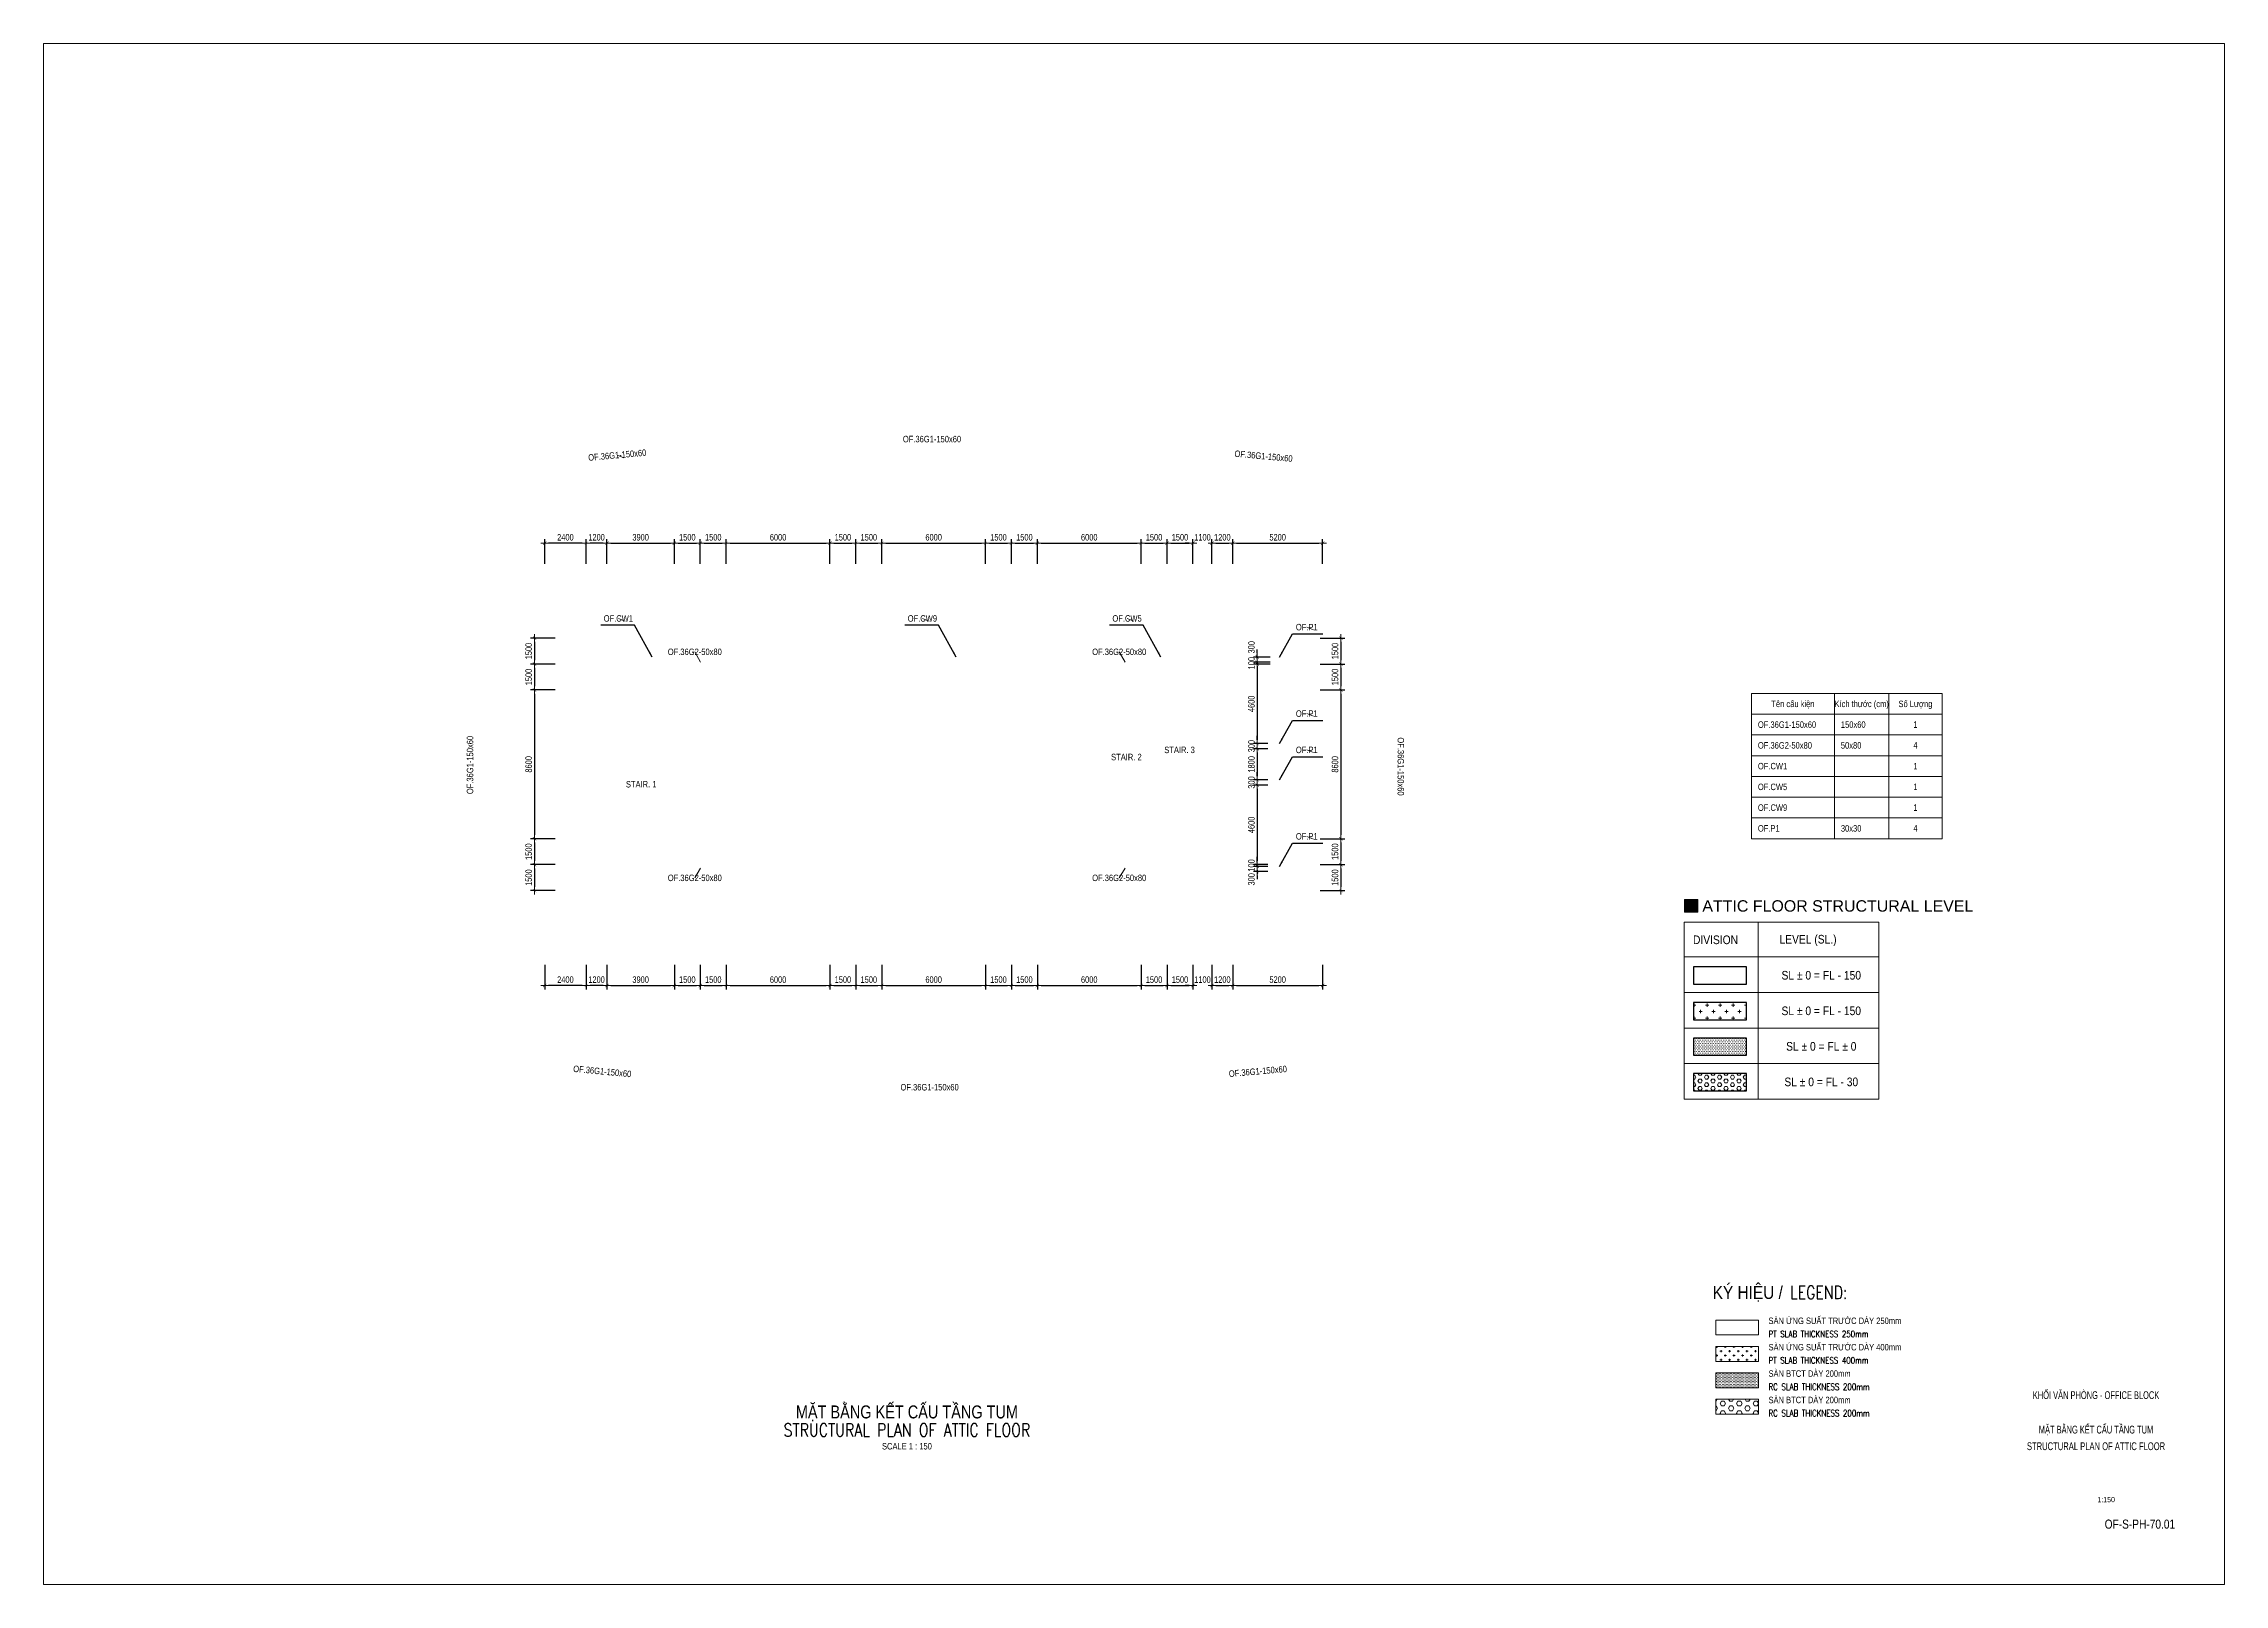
# Paper-space layout 'Layout1' of a CAD drawing. Header units: millimetres. Extents: x 0 to 841, y 0 to 594.
# The model-space entities are those that its viewports show. They can reach past a viewport. Long polylines and large blocks are cut down to what shows.
import ezdxf
from ezdxf.enums import TextEntityAlignment as Align

# ---------------------------------------------------------------- set-up
doc = ezdxf.new("R2010")
doc.units = ezdxf.units.MM
doc.layers.get('0').update_dxf_attribs({"lineweight": 20})
doc.layers.get('Defpoints').update_dxf_attribs({"color": 151, "lineweight": 9})
doc.layers.add('$0$2020-08-14', color=2, linetype='Continuous', plot=False)
doc.layers.add('$0$FOOTING BOTTOM LEVEL$0$@ SL+100 EL-1.3', color=11, linetype='Continuous')
doc.layers.add('$0$FOOTING BOTTOM LEVEL$0$@ SL+300 EL-1.1', color=41, linetype='Continuous')
for name, color, linetype, lineweight in [('$0$NDC_S_HATCH MATERIAL', 8, 'Continuous', 13), ('$1$NDC_S_THIN LINE', 8, 'Continuous', 9), ('$3$NDC_S_VN TEXT', 7, 'Continuous', 20), ('NDC_S_ANNO', 7, 'Continuous', 20), ('NDC_S_CONTINUOUS', 3, 'Continuous', 20), ('NDC_S_DIM', 1, 'Continuous', 15), ('NDC_S_ENG TEXT', 2, 'Continuous', 20), ('NDC_S_ENG TITLE', 3, 'Continuous', 20), ('NDC_S_HATCH MATERIAL', 8, 'Continuous', 13), ('NDC_S_TEXT SYMBOL', 7, 'Continuous', 20), ('NDC_S_VN TEXT', 7, 'Continuous', 20), ('NDC_S_VN TITLE', 6, 'Continuous', 35), ('NDC_Table', 3, 'Continuous', 20)]:
    doc.layers.add(name, color=color, linetype=linetype, lineweight=lineweight)
doc.styles.add('$0$FOOTING BOTTOM LEVEL$0$AREA MENSURATION$0$Style-Arial', font='arial.ttf')
doc.styles.add('$0$NDC_ARIAL', font='arial.ttf', dxfattribs={"width": 0.85})
doc.styles.add('ARIAL', font='arial.ttf', dxfattribs={"width": 0.8})
doc.styles.add('NDC_ANNO', font='', dxfattribs={"width": 0.8})
doc.styles.add('NDC_ARIAL', font='arial.ttf', dxfattribs={"width": 0.85})
doc.styles.add('NDC_DIM', font='', dxfattribs={"width": 0.75})
doc.styles.add('NDC_EN TXT', font='romans.shx', dxfattribs={"width": 0.8})
doc.styles.add('NDC_VIE TXT', font='arial.ttf', dxfattribs={"width": 0.8})
doc.styles.get('NDC_ANNO').set_extended_font_data('Dotum')
doc.styles.get('NDC_DIM').set_extended_font_data('Dotum')
doc.dimstyles.new('NDC_dim_150', dxfattribs={"dimscale": 150, "dimtxt": 2.5, "dimasz": 1.5, "dimexe": 1.5, "dimexo": 2.5, "dimgap": 1, "dimtad": 1, "dimdec": 0, "dimzin": 0, "dimdsep": 46, "dimtxsty": 'NDC_DIM', "dimblk": 'DIMMARK', "dimcen": 0.09, "dimdle": 1.2, "dimclrd": 1, "dimclre": 1, "dimclrt": 3, "dimadec": 0, "dimazin": 0, "dimtfac": 1, "dimtdec": 0, "dimtix": 1, "dimtofl": 0, "dimtmove": 0, "dimatfit": 3, "dimfxl": 8, "dimfxlon": 1, "dimtolj": 1, "dimtzin": 0, "dimarcsym": 0})
doc.dimstyles.new('NDC_dim_iso', dxfattribs={"dimtxt": 2.5, "dimasz": 1, "dimexe": 1.5, "dimexo": 2.5, "dimgap": 1, "dimtad": 1, "dimdec": 0, "dimzin": 0, "dimdsep": 46, "dimtxsty": 'NDC_DIM', "dimblk": 'DIMMARK', "dimcen": 0.09, "dimdle": 1.2, "dimclrd": 1, "dimclre": 1, "dimclrt": 3, "dimadec": 0, "dimazin": 0, "dimtfac": 1, "dimtdec": 0, "dimtix": 1, "dimtofl": 0, "dimtmove": 0, "dimatfit": 3, "dimfxl": 8, "dimfxlon": 1, "dimtolj": 1, "dimtzin": 0, "dimarcsym": 0})

psp = doc.layouts.get("Layout1")

# ---------------------------------------------------------------- texts
at = {"color": 1, "linetype": 'Continuous', "style": 'NDC_ARIAL', "width": 0.85}
psp.add_text('1:150', height=2, dxfattribs=at).set_placement((795.4, 32.69), align=Align.MIDDLE_CENTER)
at = {"color": 1, "linetype": 'Continuous', "char_height": 3, "style": 'NDC_ARIAL'}
for s, insert, width, attachment_point in [('{\\W0.6;KHỐI VĂN PHÒNG - OFFICE BLOCK}', (791.5, 72.93), 79.0015, 5), ('{\\W0.6;MẶT BẰNG KẾT CẤU TẦNG TUM}', (791.5, 61.17), 69.0096, 2), ('{\\W0.7;STRUCTURAL PLAN OF ATTIC FLOOR}', (791.5, 51.72), 65.5189, 8)]:
    psp.add_mtext(s, dxfattribs=dict(at, insert=insert, width=width, attachment_point=attachment_point))
at = {"color": 1, "linetype": 'Continuous', "insert": (822, 23.2), "char_height": 3.5, "attachment_point": 6, "style": 'NDC_ARIAL'}
psp.add_mtext('{\\W0.8;OF-S-PH-70.01}', dxfattribs=at)

msp = doc.modelspace()

# ---------------------------------------------------------------- texts
at = {"style": '$0$FOOTING BOTTOM LEVEL$0$AREA MENSURATION$0$Style-Arial'}
msp.add_text('ATTIC FLOOR STRUCTURAL LEVEL', height=660, dxfattribs=at).set_placement((103667.1, 50140.5), align=Align.TOP_LEFT)
at = {"layer": 'NDC_S_ANNO', "style": 'ARIAL', "width": 0.8}
for s, rotation, p in [('OF.36G1-150x60', 359.957814, (59103.4, 76809.6)), ('OF.36G1-150x60', 354.911954, (78283.4, 75824.7)), ('OF.36G1-150x60', 89.990146, (32379.9, 57960.1)), ('OF.36G1-150x60', 269.902302, (86222.6, 57874.9)), ('STAIR. 2', 0.04053, (70349.6, 58422.7)), ('STAIR. 3', 0.04053, (73425.3, 58836.2)), ('STAIR. 1', 0.04053, (42282.2, 56850.7)), ('OF.36G1-150x60', 354.637379, (40032.1, 40246.2)), ('OF.36G1-150x60', 4.971603, (77953.3, 40247.8)), ('OF.36G1-150x60', 0.018222, (58966.4, 39328.1))]:
    msp.add_text(s, height=375, rotation=rotation, dxfattribs=at).set_placement(p, align=Align.MIDDLE_CENTER)
at = {"layer": 'NDC_S_ENG TEXT', "attachment_point": 1, "line_spacing_factor": 0.7, "style": 'NDC_EN TXT'}
for s, insert, char_height in [('LEGEND:', (108737.2, 27833.5), 750), ('PT SLAB THICKNESS 250mm', (107494.5, 25244.2), 375), ('PT SLAB THICKNESS 400mm', (107494.5, 23718.2), 375), ('RC SLAB THICKNESS 200mm', (107494.5, 22192.2), 375), ('RC SLAB THICKNESS 200mm', (107494.5, 20666.2), 375)]:
    msp.add_mtext_dynamic_manual_height_columns(s, width=11151.525, gutter_width=10, heights=[0], dxfattribs=dict(at, insert=insert, char_height=char_height))
at = {"layer": 'NDC_S_VN TEXT', "style": 'NDC_ARIAL', "width": 0.8}
for s, p in [('Tên cấu kiện', (108905.2, 61497)), ('Kích thước (cm)', (112880.2, 61497)), ('Số Lượng', (115992.7, 61497)), ('1', (115992.7, 60297)), ('4', (115992.7, 59097)), ('1', (115992.7, 57897)), ('1', (115992.7, 56697)), ('1', (115992.7, 55497)), ('4', (115992.7, 54297))]:
    msp.add_text(s, height=375, dxfattribs=at).set_placement(p, align=Align.MIDDLE_CENTER)
for s, p in [('OF.36G1-150x60', (106880.2, 60297)), ('150x60', (111680.2, 60297)), ('OF.36G2-50x80', (106880.2, 59097)), ('OF.CW1', (106880.2, 57897)), ('50x80', (111680.2, 59097)), ('OF.CW5', (106880.2, 56697)), ('OF.CW9', (106880.2, 55497)), ('OF.P1', (106880.2, 54297)), ('30x30', (111680.2, 54297))]:
    msp.add_text(s, height=375, dxfattribs=at).set_placement(p, align=Align.MIDDLE_LEFT)
at = {"layer": 'NDC_S_VN TEXT', "style": 'NDC_VIE TXT', "width": 0.85}
msp.add_text('KÝ HIỆU /', height=750, dxfattribs=at).set_placement((104265.2, 27833.5), align=Align.TOP_LEFT)
at = {"layer": 'NDC_S_VN TEXT', "char_height": 375, "attachment_point": 1, "style": 'NDC_VIE TXT'}
for s, insert in [('SÀN ỨNG SUẤT TRƯỚC DÀY 250mm', (107494.5, 26007.6)), ('SÀN ỨNG SUẤT TRƯỚC DÀY 400mm', (107494.5, 24481.6)), ('SÀN BTCT DÀY 200mm', (107494.5, 22955.6)), ('SÀN BTCT DÀY 200mm', (107494.5, 21429.6))]:
    msp.add_mtext_dynamic_manual_height_columns(s, width=8485.707, gutter_width=10, heights=[0], dxfattribs=dict(at, insert=insert))

# ---------------------------------------------------------------- blocks, each defined once
blk = doc.blocks.new('Drawing name_symbol')
at = {"layer": 'NDC_S_ENG TITLE', "style": 'NDC_EN TXT', "width": 0.8}
blk.add_attdef('SECTDET1', text='', height=5, dxfattribs=at).set_placement((0, 1.01), align=Align.CENTER)
at = {"layer": 'NDC_S_TEXT SYMBOL', "lineweight": 25, "style": 'NDC_ANNO', "width": 0.8}
blk.add_attdef('SSCALE', text='', height=2.5, dxfattribs=at).set_placement((0, -4), align=Align.CENTER)
at = {"layer": 'NDC_S_VN TITLE', "style": 'NDC_VIE TXT', "width": 0.8}
blk.add_attdef('SECTDET2', text='', height=5, dxfattribs=at).set_placement((0, 7.97), align=Align.CENTER)
blk = doc.blocks.new('DIMMARK')
at = {"layer": 'NDC_S_DIM', "color": 1}
blk.add_line((-1.5, 0), (1, 0), dxfattribs=at)
at = {"layer": 'NDC_S_DIM', "color": 2, "const_width": 0.1}
blk.add_lwpolyline([(-0.42, -0.42), (0.42, 0.42)], dxfattribs=at)
blk = doc.blocks.new('*D210')
at = {"layer": 'Defpoints', "color": 0, "transparency": 16777216}
for p in [(44200, 70789), (40300, 64200), (44200, 64200)]:
    blk.add_point(p, dxfattribs=at)
at = {"layer": 'NDC_S_DIM', "color": 1, "lineweight": -2, "transparency": 16777216}
for p, q in [((40300, 69589), (40300, 71014)), ((40525, 70789), (43975, 70789)), ((44200, 69589), (44200, 71014))]:
    blk.add_line(p, q, dxfattribs=at)
at = {"layer": 'NDC_S_DIM', "color": 1, "lineweight": -2, "transparency": 16777216, "xscale": 225, "yscale": 225, "zscale": 225, "rotation": 180}
blk.add_blockref('DIMMARK', (40300, 70789), dxfattribs=at)
at = {"layer": 'NDC_S_DIM', "color": 1, "lineweight": -2, "transparency": 16777216, "xscale": 225, "yscale": 225, "zscale": 225}
blk.add_blockref('DIMMARK', (44200, 70789), dxfattribs=at)
at = {"layer": 'NDC_S_DIM', "color": 3, "transparency": 16777216, "insert": (42250, 71127), "char_height": 375, "attachment_point": 5, "style": 'NDC_DIM'}
blk.add_mtext('\\A1;3900', dxfattribs=at)
blk = doc.blocks.new('*D211')
at = {"layer": 'Defpoints', "color": 0, "transparency": 16777216}
for p in [(45700, 70789), (44200, 64200), (45700, 64200)]:
    blk.add_point(p, dxfattribs=at)
at = {"layer": 'NDC_S_DIM', "color": 1, "lineweight": -2, "transparency": 16777216}
for p, q in [((44200, 69589), (44200, 71014)), ((44425, 70789), (45475, 70789)), ((45700, 69589), (45700, 71014))]:
    blk.add_line(p, q, dxfattribs=at)
at = {"layer": 'NDC_S_DIM', "color": 1, "lineweight": -2, "transparency": 16777216, "xscale": 225, "yscale": 225, "zscale": 225, "rotation": 180}
blk.add_blockref('DIMMARK', (44200, 70789), dxfattribs=at)
at = {"layer": 'NDC_S_DIM', "color": 1, "lineweight": -2, "transparency": 16777216, "xscale": 225, "yscale": 225, "zscale": 225}
blk.add_blockref('DIMMARK', (45700, 70789), dxfattribs=at)
at = {"layer": 'NDC_S_DIM', "color": 3, "transparency": 16777216, "insert": (44950, 71127), "char_height": 375, "attachment_point": 5, "style": 'NDC_DIM'}
blk.add_mtext('\\A1;1500', dxfattribs=at)
blk = doc.blocks.new('*D212')
at = {"layer": 'Defpoints', "color": 0, "transparency": 16777216}
for p in [(47200, 70789), (45700, 64200), (47200, 64200)]:
    blk.add_point(p, dxfattribs=at)
at = {"layer": 'NDC_S_DIM', "color": 1, "lineweight": -2, "transparency": 16777216}
for p, q in [((45700, 69589), (45700, 71014)), ((45925, 70789), (46975, 70789)), ((47200, 69589), (47200, 71014))]:
    blk.add_line(p, q, dxfattribs=at)
at = {"layer": 'NDC_S_DIM', "color": 1, "lineweight": -2, "transparency": 16777216, "xscale": 225, "yscale": 225, "zscale": 225, "rotation": 180}
blk.add_blockref('DIMMARK', (45700, 70789), dxfattribs=at)
at = {"layer": 'NDC_S_DIM', "color": 1, "lineweight": -2, "transparency": 16777216, "xscale": 225, "yscale": 225, "zscale": 225}
blk.add_blockref('DIMMARK', (47200, 70789), dxfattribs=at)
at = {"layer": 'NDC_S_DIM', "color": 3, "transparency": 16777216, "insert": (46450, 71127), "char_height": 375, "attachment_point": 5, "style": 'NDC_DIM'}
blk.add_mtext('\\A1;1500', dxfattribs=at)
blk = doc.blocks.new('*D213')
at = {"layer": 'Defpoints', "color": 0, "transparency": 16777216}
for p in [(53200, 70789), (47200, 64200), (53200, 64200)]:
    blk.add_point(p, dxfattribs=at)
at = {"layer": 'NDC_S_DIM', "color": 1, "lineweight": -2, "transparency": 16777216}
for p, q in [((47200, 69589), (47200, 71014)), ((47425, 70789), (52975, 70789)), ((53200, 69589), (53200, 71014))]:
    blk.add_line(p, q, dxfattribs=at)
at = {"layer": 'NDC_S_DIM', "color": 1, "lineweight": -2, "transparency": 16777216, "xscale": 225, "yscale": 225, "zscale": 225, "rotation": 180}
blk.add_blockref('DIMMARK', (47200, 70789), dxfattribs=at)
at = {"layer": 'NDC_S_DIM', "color": 1, "lineweight": -2, "transparency": 16777216, "xscale": 225, "yscale": 225, "zscale": 225}
blk.add_blockref('DIMMARK', (53200, 70789), dxfattribs=at)
at = {"layer": 'NDC_S_DIM', "color": 3, "transparency": 16777216, "insert": (50200, 71127), "char_height": 375, "attachment_point": 5, "style": 'NDC_DIM'}
blk.add_mtext('\\A1;6000', dxfattribs=at)
blk = doc.blocks.new('*D214')
at = {"layer": 'Defpoints', "color": 0, "transparency": 16777216}
for p in [(54700, 70789), (53200, 64200), (54700, 64200)]:
    blk.add_point(p, dxfattribs=at)
at = {"layer": 'NDC_S_DIM', "color": 1, "lineweight": -2, "transparency": 16777216}
for p, q in [((53200, 69589), (53200, 71014)), ((53425, 70789), (54475, 70789)), ((54700, 69589), (54700, 71014))]:
    blk.add_line(p, q, dxfattribs=at)
at = {"layer": 'NDC_S_DIM', "color": 1, "lineweight": -2, "transparency": 16777216, "xscale": 225, "yscale": 225, "zscale": 225, "rotation": 180}
blk.add_blockref('DIMMARK', (53200, 70789), dxfattribs=at)
at = {"layer": 'NDC_S_DIM', "color": 1, "lineweight": -2, "transparency": 16777216, "xscale": 225, "yscale": 225, "zscale": 225}
blk.add_blockref('DIMMARK', (54700, 70789), dxfattribs=at)
at = {"layer": 'NDC_S_DIM', "color": 3, "transparency": 16777216, "insert": (53950, 71127), "char_height": 375, "attachment_point": 5, "style": 'NDC_DIM'}
blk.add_mtext('\\A1;1500', dxfattribs=at)
blk = doc.blocks.new('*D215')
at = {"layer": 'Defpoints', "color": 0, "transparency": 16777216}
for p in [(62200, 70789), (56200, 64200), (62200, 64200)]:
    blk.add_point(p, dxfattribs=at)
at = {"layer": 'NDC_S_DIM', "color": 1, "lineweight": -2, "transparency": 16777216}
for p, q in [((56200, 69589), (56200, 71014)), ((56425, 70789), (61975, 70789)), ((62200, 69589), (62200, 71014))]:
    blk.add_line(p, q, dxfattribs=at)
at = {"layer": 'NDC_S_DIM', "color": 1, "lineweight": -2, "transparency": 16777216, "xscale": 225, "yscale": 225, "zscale": 225, "rotation": 180}
blk.add_blockref('DIMMARK', (56200, 70789), dxfattribs=at)
at = {"layer": 'NDC_S_DIM', "color": 1, "lineweight": -2, "transparency": 16777216, "xscale": 225, "yscale": 225, "zscale": 225}
blk.add_blockref('DIMMARK', (62200, 70789), dxfattribs=at)
at = {"layer": 'NDC_S_DIM', "color": 3, "transparency": 16777216, "insert": (59200, 71127), "char_height": 375, "attachment_point": 5, "style": 'NDC_DIM'}
blk.add_mtext('\\A1;6000', dxfattribs=at)
blk = doc.blocks.new('*D216')
at = {"layer": 'Defpoints', "color": 0, "transparency": 16777216}
for p in [(63700, 70789), (62200, 64200), (63700, 64200)]:
    blk.add_point(p, dxfattribs=at)
at = {"layer": 'NDC_S_DIM', "color": 1, "lineweight": -2, "transparency": 16777216}
for p, q in [((62200, 69589), (62200, 71014)), ((62425, 70789), (63475, 70789)), ((63700, 69589), (63700, 71014))]:
    blk.add_line(p, q, dxfattribs=at)
at = {"layer": 'NDC_S_DIM', "color": 1, "lineweight": -2, "transparency": 16777216, "xscale": 225, "yscale": 225, "zscale": 225, "rotation": 180}
blk.add_blockref('DIMMARK', (62200, 70789), dxfattribs=at)
at = {"layer": 'NDC_S_DIM', "color": 1, "lineweight": -2, "transparency": 16777216, "xscale": 225, "yscale": 225, "zscale": 225}
blk.add_blockref('DIMMARK', (63700, 70789), dxfattribs=at)
at = {"layer": 'NDC_S_DIM', "color": 3, "transparency": 16777216, "insert": (62950, 71127), "char_height": 375, "attachment_point": 5, "style": 'NDC_DIM'}
blk.add_mtext('\\A1;1500', dxfattribs=at)
blk = doc.blocks.new('*D217')
at = {"layer": 'Defpoints', "color": 0, "transparency": 16777216}
for p in [(65200, 70789), (63700, 64200), (65200, 64200)]:
    blk.add_point(p, dxfattribs=at)
at = {"layer": 'NDC_S_DIM', "color": 1, "lineweight": -2, "transparency": 16777216}
for p, q in [((63700, 69589), (63700, 71014)), ((63925, 70789), (64975, 70789)), ((65200, 69589), (65200, 71014))]:
    blk.add_line(p, q, dxfattribs=at)
at = {"layer": 'NDC_S_DIM', "color": 1, "lineweight": -2, "transparency": 16777216, "xscale": 225, "yscale": 225, "zscale": 225, "rotation": 180}
blk.add_blockref('DIMMARK', (63700, 70789), dxfattribs=at)
at = {"layer": 'NDC_S_DIM', "color": 1, "lineweight": -2, "transparency": 16777216, "xscale": 225, "yscale": 225, "zscale": 225}
blk.add_blockref('DIMMARK', (65200, 70789), dxfattribs=at)
at = {"layer": 'NDC_S_DIM', "color": 3, "transparency": 16777216, "insert": (64450, 71127), "char_height": 375, "attachment_point": 5, "style": 'NDC_DIM'}
blk.add_mtext('\\A1;1500', dxfattribs=at)
blk = doc.blocks.new('*D218')
at = {"layer": 'Defpoints', "color": 0, "transparency": 16777216}
for p in [(71200, 70789), (65200, 64200), (71200, 64200)]:
    blk.add_point(p, dxfattribs=at)
at = {"layer": 'NDC_S_DIM', "color": 1, "lineweight": -2, "transparency": 16777216}
for p, q in [((65200, 69589), (65200, 71014)), ((65425, 70789), (70975, 70789)), ((71200, 69589), (71200, 71014))]:
    blk.add_line(p, q, dxfattribs=at)
at = {"layer": 'NDC_S_DIM', "color": 1, "lineweight": -2, "transparency": 16777216, "xscale": 225, "yscale": 225, "zscale": 225, "rotation": 180}
blk.add_blockref('DIMMARK', (65200, 70789), dxfattribs=at)
at = {"layer": 'NDC_S_DIM', "color": 1, "lineweight": -2, "transparency": 16777216, "xscale": 225, "yscale": 225, "zscale": 225}
blk.add_blockref('DIMMARK', (71200, 70789), dxfattribs=at)
at = {"layer": 'NDC_S_DIM', "color": 3, "transparency": 16777216, "insert": (68200, 71127), "char_height": 375, "attachment_point": 5, "style": 'NDC_DIM'}
blk.add_mtext('\\A1;6000', dxfattribs=at)
blk = doc.blocks.new('*D219')
at = {"layer": 'Defpoints', "color": 0, "transparency": 16777216}
for p in [(72700, 70789), (71200, 64200), (72700, 64200)]:
    blk.add_point(p, dxfattribs=at)
at = {"layer": 'NDC_S_DIM', "color": 1, "lineweight": -2, "transparency": 16777216}
for p, q in [((71200, 69589), (71200, 71014)), ((71425, 70789), (72475, 70789)), ((72700, 69589), (72700, 71014))]:
    blk.add_line(p, q, dxfattribs=at)
at = {"layer": 'NDC_S_DIM', "color": 1, "lineweight": -2, "transparency": 16777216, "xscale": 225, "yscale": 225, "zscale": 225, "rotation": 180}
blk.add_blockref('DIMMARK', (71200, 70789), dxfattribs=at)
at = {"layer": 'NDC_S_DIM', "color": 1, "lineweight": -2, "transparency": 16777216, "xscale": 225, "yscale": 225, "zscale": 225}
blk.add_blockref('DIMMARK', (72700, 70789), dxfattribs=at)
at = {"layer": 'NDC_S_DIM', "color": 3, "transparency": 16777216, "insert": (71950, 71127), "char_height": 375, "attachment_point": 5, "style": 'NDC_DIM'}
blk.add_mtext('\\A1;1500', dxfattribs=at)
blk = doc.blocks.new('*D220')
at = {"layer": 'Defpoints', "color": 0, "transparency": 16777216}
for p in [(74200, 70789), (72700, 64200), (74200, 64200)]:
    blk.add_point(p, dxfattribs=at)
at = {"layer": 'NDC_S_DIM', "color": 1, "lineweight": -2, "transparency": 16777216}
for p, q in [((72700, 69589), (72700, 71014)), ((72925, 70789), (73975, 70789)), ((74200, 69589), (74200, 71014))]:
    blk.add_line(p, q, dxfattribs=at)
at = {"layer": 'NDC_S_DIM', "color": 1, "lineweight": -2, "transparency": 16777216, "xscale": 225, "yscale": 225, "zscale": 225, "rotation": 180}
blk.add_blockref('DIMMARK', (72700, 70789), dxfattribs=at)
at = {"layer": 'NDC_S_DIM', "color": 1, "lineweight": -2, "transparency": 16777216, "xscale": 225, "yscale": 225, "zscale": 225}
blk.add_blockref('DIMMARK', (74200, 70789), dxfattribs=at)
at = {"layer": 'NDC_S_DIM', "color": 3, "transparency": 16777216, "insert": (73450, 71127), "char_height": 375, "attachment_point": 5, "style": 'NDC_DIM'}
blk.add_mtext('\\A1;1500', dxfattribs=at)
blk = doc.blocks.new('*D221')
at = {"layer": 'Defpoints', "color": 0, "transparency": 16777216}
for p in [(75300, 70789), (74200, 64200), (75300, 64200)]:
    blk.add_point(p, dxfattribs=at)
at = {"layer": 'NDC_S_DIM', "color": 1, "lineweight": -2, "transparency": 16777216}
for p, q in [((73975, 70789), (73750, 70789)), ((74200, 69589), (74200, 71014)), ((75300, 69589), (75300, 71014)), ((75525, 70789), (75750, 70789))]:
    blk.add_line(p, q, dxfattribs=at)
at = {"layer": 'NDC_S_DIM', "color": 1, "lineweight": -2, "transparency": 16777216, "xscale": 225, "yscale": 225, "zscale": 225}
blk.add_blockref('DIMMARK', (74200, 70789), dxfattribs=at)
at = {"layer": 'NDC_S_DIM', "color": 1, "lineweight": -2, "transparency": 16777216, "xscale": 225, "yscale": 225, "zscale": 225, "rotation": 180}
blk.add_blockref('DIMMARK', (75300, 70789), dxfattribs=at)
at = {"layer": 'NDC_S_DIM', "color": 3, "transparency": 16777216, "insert": (74750, 71127), "char_height": 375, "attachment_point": 5, "style": 'NDC_DIM'}
blk.add_mtext('\\A1;1100', dxfattribs=at)
blk = doc.blocks.new('*D222')
at = {"layer": 'Defpoints', "color": 0, "transparency": 16777216}
for p in [(77610, 65300), (77610, 63800), (82757, 63800)]:
    blk.add_point(p, dxfattribs=at)
at = {"layer": 'NDC_S_DIM', "color": 1, "lineweight": -2, "transparency": 16777216}
for p, q in [((81557, 65300), (82982, 65300)), ((82757, 65075), (82757, 64025)), ((81557, 63800), (82982, 63800))]:
    blk.add_line(p, q, dxfattribs=at)
at = {"layer": 'NDC_S_DIM', "color": 1, "lineweight": -2, "transparency": 16777216, "xscale": 225, "yscale": 225, "zscale": 225}
for p, rotation in [((82757, 65300), 90), ((82757, 63800), 270)]:
    blk.add_blockref('DIMMARK', p, dxfattribs=dict(at, rotation=rotation))
at = {"layer": 'NDC_S_DIM', "color": 3, "transparency": 16777216, "insert": (82420, 64550), "char_height": 375, "attachment_point": 5, "rotation": 90, "style": 'NDC_DIM'}
blk.add_mtext('\\A1;1500', dxfattribs=at)
blk = doc.blocks.new('*D223')
at = {"layer": 'Defpoints', "color": 0, "transparency": 16777216}
for p in [(77610, 63800), (77610, 62300), (82757, 62300)]:
    blk.add_point(p, dxfattribs=at)
at = {"layer": 'NDC_S_DIM', "color": 1, "lineweight": -2, "transparency": 16777216}
for p, q in [((81557, 63800), (82982, 63800)), ((82757, 63575), (82757, 62525)), ((81557, 62300), (82982, 62300))]:
    blk.add_line(p, q, dxfattribs=at)
at = {"layer": 'NDC_S_DIM', "color": 1, "lineweight": -2, "transparency": 16777216, "xscale": 225, "yscale": 225, "zscale": 225}
for p, rotation in [((82757, 63800), 90), ((82757, 62300), 270)]:
    blk.add_blockref('DIMMARK', p, dxfattribs=dict(at, rotation=rotation))
at = {"layer": 'NDC_S_DIM', "color": 3, "transparency": 16777216, "insert": (82420, 63050), "char_height": 375, "attachment_point": 5, "rotation": 90, "style": 'NDC_DIM'}
blk.add_mtext('\\A1;1500', dxfattribs=at)
blk = doc.blocks.new('*D224')
at = {"layer": 'Defpoints', "color": 0, "transparency": 16777216}
for p in [(77610, 62300), (77610, 53700), (82757, 53700)]:
    blk.add_point(p, dxfattribs=at)
at = {"layer": 'NDC_S_DIM', "color": 1, "lineweight": -2, "transparency": 16777216}
for p, q in [((81557, 62300), (82982, 62300)), ((82757, 62075), (82757, 53925)), ((81557, 53700), (82982, 53700))]:
    blk.add_line(p, q, dxfattribs=at)
at = {"layer": 'NDC_S_DIM', "color": 1, "lineweight": -2, "transparency": 16777216, "xscale": 225, "yscale": 225, "zscale": 225}
for p, rotation in [((82757, 62300), 90), ((82757, 53700), 270)]:
    blk.add_blockref('DIMMARK', p, dxfattribs=dict(at, rotation=rotation))
at = {"layer": 'NDC_S_DIM', "color": 3, "transparency": 16777216, "insert": (82420, 58000), "char_height": 375, "attachment_point": 5, "rotation": 90, "style": 'NDC_DIM'}
blk.add_mtext('\\A1;8600', dxfattribs=at)
blk = doc.blocks.new('*D225')
at = {"layer": 'Defpoints', "color": 0, "transparency": 16777216}
for p in [(77610, 53700), (77610, 52200), (82757, 52200)]:
    blk.add_point(p, dxfattribs=at)
at = {"layer": 'NDC_S_DIM', "color": 1, "lineweight": -2, "transparency": 16777216}
for p, q in [((81557, 53700), (82982, 53700)), ((82757, 53475), (82757, 52425)), ((81557, 52200), (82982, 52200))]:
    blk.add_line(p, q, dxfattribs=at)
at = {"layer": 'NDC_S_DIM', "color": 1, "lineweight": -2, "transparency": 16777216, "xscale": 225, "yscale": 225, "zscale": 225}
for p, rotation in [((82757, 53700), 90), ((82757, 52200), 270)]:
    blk.add_blockref('DIMMARK', p, dxfattribs=dict(at, rotation=rotation))
at = {"layer": 'NDC_S_DIM', "color": 3, "transparency": 16777216, "insert": (82420, 52950), "char_height": 375, "attachment_point": 5, "rotation": 90, "style": 'NDC_DIM'}
blk.add_mtext('\\A1;1500', dxfattribs=at)
blk = doc.blocks.new('*D226')
at = {"layer": 'Defpoints', "color": 0, "transparency": 16777216}
for p in [(77610, 52200), (77610, 50700), (82757, 50700)]:
    blk.add_point(p, dxfattribs=at)
at = {"layer": 'NDC_S_DIM', "color": 1, "lineweight": -2, "transparency": 16777216}
for p, q in [((81557, 52200), (82982, 52200)), ((82757, 51975), (82757, 50925)), ((81557, 50700), (82982, 50700))]:
    blk.add_line(p, q, dxfattribs=at)
at = {"layer": 'NDC_S_DIM', "color": 1, "lineweight": -2, "transparency": 16777216, "xscale": 225, "yscale": 225, "zscale": 225}
for p, rotation in [((82757, 52200), 90), ((82757, 50700), 270)]:
    blk.add_blockref('DIMMARK', p, dxfattribs=dict(at, rotation=rotation))
at = {"layer": 'NDC_S_DIM', "color": 3, "transparency": 16777216, "insert": (82420, 51450), "char_height": 375, "attachment_point": 5, "rotation": 90, "style": 'NDC_DIM'}
blk.add_mtext('\\A1;1500', dxfattribs=at)
blk = doc.blocks.new('*D227')
at = {"layer": 'Defpoints', "color": 0, "transparency": 16777216}
for p in [(56200, 70789), (54700, 64200), (56200, 64200)]:
    blk.add_point(p, dxfattribs=at)
at = {"layer": 'NDC_S_DIM', "color": 1, "lineweight": -2, "transparency": 16777216}
for p, q in [((54700, 69589), (54700, 71014)), ((54925, 70789), (55975, 70789)), ((56200, 69589), (56200, 71014))]:
    blk.add_line(p, q, dxfattribs=at)
at = {"layer": 'NDC_S_DIM', "color": 1, "lineweight": -2, "transparency": 16777216, "xscale": 225, "yscale": 225, "zscale": 225, "rotation": 180}
blk.add_blockref('DIMMARK', (54700, 70789), dxfattribs=at)
at = {"layer": 'NDC_S_DIM', "color": 1, "lineweight": -2, "transparency": 16777216, "xscale": 225, "yscale": 225, "zscale": 225}
blk.add_blockref('DIMMARK', (56200, 70789), dxfattribs=at)
at = {"layer": 'NDC_S_DIM', "color": 3, "transparency": 16777216, "insert": (55450, 71127), "char_height": 375, "attachment_point": 5, "style": 'NDC_DIM'}
blk.add_mtext('\\A1;1500', dxfattribs=at)
blk = doc.blocks.new('*D239')
at = {"layer": 'Defpoints', "color": 0, "transparency": 16777216}
for p in [(40300, 51800), (44200, 51800), (44200, 45211)]:
    blk.add_point(p, dxfattribs=at)
at = {"layer": 'NDC_S_DIM', "color": 1, "lineweight": -2, "transparency": 16777216}
for p, q in [((40300, 46411), (40300, 44986)), ((44200, 46411), (44200, 44986)), ((40525, 45211), (43975, 45211))]:
    blk.add_line(p, q, dxfattribs=at)
at = {"layer": 'NDC_S_DIM', "color": 1, "lineweight": -2, "transparency": 16777216, "xscale": 225, "yscale": 225, "zscale": 225, "rotation": 180}
blk.add_blockref('DIMMARK', (40300, 45211), dxfattribs=at)
at = {"layer": 'NDC_S_DIM', "color": 1, "lineweight": -2, "transparency": 16777216, "xscale": 225, "yscale": 225, "zscale": 225}
blk.add_blockref('DIMMARK', (44200, 45211), dxfattribs=at)
at = {"layer": 'NDC_S_DIM', "color": 3, "transparency": 16777216, "insert": (42250, 45548), "char_height": 375, "attachment_point": 5, "style": 'NDC_DIM'}
blk.add_mtext('\\A1;3900', dxfattribs=at)
blk = doc.blocks.new('*D240')
at = {"layer": 'Defpoints', "color": 0, "transparency": 16777216}
for p in [(44200, 51800), (45700, 51800), (45700, 45211)]:
    blk.add_point(p, dxfattribs=at)
at = {"layer": 'NDC_S_DIM', "color": 1, "lineweight": -2, "transparency": 16777216}
for p, q in [((44200, 46411), (44200, 44986)), ((45700, 46411), (45700, 44986)), ((44425, 45211), (45475, 45211))]:
    blk.add_line(p, q, dxfattribs=at)
at = {"layer": 'NDC_S_DIM', "color": 1, "lineweight": -2, "transparency": 16777216, "xscale": 225, "yscale": 225, "zscale": 225, "rotation": 180}
blk.add_blockref('DIMMARK', (44200, 45211), dxfattribs=at)
at = {"layer": 'NDC_S_DIM', "color": 1, "lineweight": -2, "transparency": 16777216, "xscale": 225, "yscale": 225, "zscale": 225}
blk.add_blockref('DIMMARK', (45700, 45211), dxfattribs=at)
at = {"layer": 'NDC_S_DIM', "color": 3, "transparency": 16777216, "insert": (44950, 45548), "char_height": 375, "attachment_point": 5, "style": 'NDC_DIM'}
blk.add_mtext('\\A1;1500', dxfattribs=at)
blk = doc.blocks.new('*D241')
at = {"layer": 'Defpoints', "color": 0, "transparency": 16777216}
for p in [(45700, 51800), (47200, 51800), (47200, 45211)]:
    blk.add_point(p, dxfattribs=at)
at = {"layer": 'NDC_S_DIM', "color": 1, "lineweight": -2, "transparency": 16777216}
for p, q in [((45700, 46411), (45700, 44986)), ((47200, 46411), (47200, 44986)), ((45925, 45211), (46975, 45211))]:
    blk.add_line(p, q, dxfattribs=at)
at = {"layer": 'NDC_S_DIM', "color": 1, "lineweight": -2, "transparency": 16777216, "xscale": 225, "yscale": 225, "zscale": 225, "rotation": 180}
blk.add_blockref('DIMMARK', (45700, 45211), dxfattribs=at)
at = {"layer": 'NDC_S_DIM', "color": 1, "lineweight": -2, "transparency": 16777216, "xscale": 225, "yscale": 225, "zscale": 225}
blk.add_blockref('DIMMARK', (47200, 45211), dxfattribs=at)
at = {"layer": 'NDC_S_DIM', "color": 3, "transparency": 16777216, "insert": (46450, 45548), "char_height": 375, "attachment_point": 5, "style": 'NDC_DIM'}
blk.add_mtext('\\A1;1500', dxfattribs=at)
blk = doc.blocks.new('*D242')
at = {"layer": 'Defpoints', "color": 0, "transparency": 16777216}
for p in [(47200, 51800), (53200, 51800), (53200, 45211)]:
    blk.add_point(p, dxfattribs=at)
at = {"layer": 'NDC_S_DIM', "color": 1, "lineweight": -2, "transparency": 16777216}
for p, q in [((47200, 46411), (47200, 44986)), ((53200, 46411), (53200, 44986)), ((47425, 45211), (52975, 45211))]:
    blk.add_line(p, q, dxfattribs=at)
at = {"layer": 'NDC_S_DIM', "color": 1, "lineweight": -2, "transparency": 16777216, "xscale": 225, "yscale": 225, "zscale": 225, "rotation": 180}
blk.add_blockref('DIMMARK', (47200, 45211), dxfattribs=at)
at = {"layer": 'NDC_S_DIM', "color": 1, "lineweight": -2, "transparency": 16777216, "xscale": 225, "yscale": 225, "zscale": 225}
blk.add_blockref('DIMMARK', (53200, 45211), dxfattribs=at)
at = {"layer": 'NDC_S_DIM', "color": 3, "transparency": 16777216, "insert": (50200, 45548), "char_height": 375, "attachment_point": 5, "style": 'NDC_DIM'}
blk.add_mtext('\\A1;6000', dxfattribs=at)
blk = doc.blocks.new('*D243')
at = {"layer": 'Defpoints', "color": 0, "transparency": 16777216}
for p in [(53200, 51800), (54700, 51800), (54700, 45211)]:
    blk.add_point(p, dxfattribs=at)
at = {"layer": 'NDC_S_DIM', "color": 1, "lineweight": -2, "transparency": 16777216}
for p, q in [((53200, 46411), (53200, 44986)), ((54700, 46411), (54700, 44986)), ((53425, 45211), (54475, 45211))]:
    blk.add_line(p, q, dxfattribs=at)
at = {"layer": 'NDC_S_DIM', "color": 1, "lineweight": -2, "transparency": 16777216, "xscale": 225, "yscale": 225, "zscale": 225, "rotation": 180}
blk.add_blockref('DIMMARK', (53200, 45211), dxfattribs=at)
at = {"layer": 'NDC_S_DIM', "color": 1, "lineweight": -2, "transparency": 16777216, "xscale": 225, "yscale": 225, "zscale": 225}
blk.add_blockref('DIMMARK', (54700, 45211), dxfattribs=at)
at = {"layer": 'NDC_S_DIM', "color": 3, "transparency": 16777216, "insert": (53950, 45548), "char_height": 375, "attachment_point": 5, "style": 'NDC_DIM'}
blk.add_mtext('\\A1;1500', dxfattribs=at)
blk = doc.blocks.new('*D231')
at = {"layer": 'Defpoints', "color": 0, "transparency": 16777216}
for p in [(56200, 51800), (62200, 51800), (62200, 45211)]:
    blk.add_point(p, dxfattribs=at)
at = {"layer": 'NDC_S_DIM', "color": 1, "lineweight": -2, "transparency": 16777216}
for p, q in [((56200, 46411), (56200, 44986)), ((62200, 46411), (62200, 44986)), ((56425, 45211), (61975, 45211))]:
    blk.add_line(p, q, dxfattribs=at)
at = {"layer": 'NDC_S_DIM', "color": 1, "lineweight": -2, "transparency": 16777216, "xscale": 225, "yscale": 225, "zscale": 225, "rotation": 180}
blk.add_blockref('DIMMARK', (56200, 45211), dxfattribs=at)
at = {"layer": 'NDC_S_DIM', "color": 1, "lineweight": -2, "transparency": 16777216, "xscale": 225, "yscale": 225, "zscale": 225}
blk.add_blockref('DIMMARK', (62200, 45211), dxfattribs=at)
at = {"layer": 'NDC_S_DIM', "color": 3, "transparency": 16777216, "insert": (59200, 45548), "char_height": 375, "attachment_point": 5, "style": 'NDC_DIM'}
blk.add_mtext('\\A1;6000', dxfattribs=at)
blk = doc.blocks.new('*D232')
at = {"layer": 'Defpoints', "color": 0, "transparency": 16777216}
for p in [(62200, 51800), (63700, 51800), (63700, 45211)]:
    blk.add_point(p, dxfattribs=at)
at = {"layer": 'NDC_S_DIM', "color": 1, "lineweight": -2, "transparency": 16777216}
for p, q in [((62200, 46411), (62200, 44986)), ((63700, 46411), (63700, 44986)), ((62425, 45211), (63475, 45211))]:
    blk.add_line(p, q, dxfattribs=at)
at = {"layer": 'NDC_S_DIM', "color": 1, "lineweight": -2, "transparency": 16777216, "xscale": 225, "yscale": 225, "zscale": 225, "rotation": 180}
blk.add_blockref('DIMMARK', (62200, 45211), dxfattribs=at)
at = {"layer": 'NDC_S_DIM', "color": 1, "lineweight": -2, "transparency": 16777216, "xscale": 225, "yscale": 225, "zscale": 225}
blk.add_blockref('DIMMARK', (63700, 45211), dxfattribs=at)
at = {"layer": 'NDC_S_DIM', "color": 3, "transparency": 16777216, "insert": (62950, 45548), "char_height": 375, "attachment_point": 5, "style": 'NDC_DIM'}
blk.add_mtext('\\A1;1500', dxfattribs=at)
blk = doc.blocks.new('*D233')
at = {"layer": 'Defpoints', "color": 0, "transparency": 16777216}
for p in [(63700, 51800), (65200, 51800), (65200, 45211)]:
    blk.add_point(p, dxfattribs=at)
at = {"layer": 'NDC_S_DIM', "color": 1, "lineweight": -2, "transparency": 16777216}
for p, q in [((63700, 46411), (63700, 44986)), ((65200, 46411), (65200, 44986)), ((63925, 45211), (64975, 45211))]:
    blk.add_line(p, q, dxfattribs=at)
at = {"layer": 'NDC_S_DIM', "color": 1, "lineweight": -2, "transparency": 16777216, "xscale": 225, "yscale": 225, "zscale": 225, "rotation": 180}
blk.add_blockref('DIMMARK', (63700, 45211), dxfattribs=at)
at = {"layer": 'NDC_S_DIM', "color": 1, "lineweight": -2, "transparency": 16777216, "xscale": 225, "yscale": 225, "zscale": 225}
blk.add_blockref('DIMMARK', (65200, 45211), dxfattribs=at)
at = {"layer": 'NDC_S_DIM', "color": 3, "transparency": 16777216, "insert": (64450, 45548), "char_height": 375, "attachment_point": 5, "style": 'NDC_DIM'}
blk.add_mtext('\\A1;1500', dxfattribs=at)
blk = doc.blocks.new('*D234')
at = {"layer": 'Defpoints', "color": 0, "transparency": 16777216}
for p in [(65200, 51800), (71200, 51800), (71200, 45211)]:
    blk.add_point(p, dxfattribs=at)
at = {"layer": 'NDC_S_DIM', "color": 1, "lineweight": -2, "transparency": 16777216}
for p, q in [((65200, 46411), (65200, 44986)), ((71200, 46411), (71200, 44986)), ((65425, 45211), (70975, 45211))]:
    blk.add_line(p, q, dxfattribs=at)
at = {"layer": 'NDC_S_DIM', "color": 1, "lineweight": -2, "transparency": 16777216, "xscale": 225, "yscale": 225, "zscale": 225, "rotation": 180}
blk.add_blockref('DIMMARK', (65200, 45211), dxfattribs=at)
at = {"layer": 'NDC_S_DIM', "color": 1, "lineweight": -2, "transparency": 16777216, "xscale": 225, "yscale": 225, "zscale": 225}
blk.add_blockref('DIMMARK', (71200, 45211), dxfattribs=at)
at = {"layer": 'NDC_S_DIM', "color": 3, "transparency": 16777216, "insert": (68200, 45548), "char_height": 375, "attachment_point": 5, "style": 'NDC_DIM'}
blk.add_mtext('\\A1;6000', dxfattribs=at)
blk = doc.blocks.new('*D235')
at = {"layer": 'Defpoints', "color": 0, "transparency": 16777216}
for p in [(71200, 51800), (72700, 51800), (72700, 45211)]:
    blk.add_point(p, dxfattribs=at)
at = {"layer": 'NDC_S_DIM', "color": 1, "lineweight": -2, "transparency": 16777216}
for p, q in [((71200, 46411), (71200, 44986)), ((72700, 46411), (72700, 44986)), ((71425, 45211), (72475, 45211))]:
    blk.add_line(p, q, dxfattribs=at)
at = {"layer": 'NDC_S_DIM', "color": 1, "lineweight": -2, "transparency": 16777216, "xscale": 225, "yscale": 225, "zscale": 225, "rotation": 180}
blk.add_blockref('DIMMARK', (71200, 45211), dxfattribs=at)
at = {"layer": 'NDC_S_DIM', "color": 1, "lineweight": -2, "transparency": 16777216, "xscale": 225, "yscale": 225, "zscale": 225}
blk.add_blockref('DIMMARK', (72700, 45211), dxfattribs=at)
at = {"layer": 'NDC_S_DIM', "color": 3, "transparency": 16777216, "insert": (71950, 45548), "char_height": 375, "attachment_point": 5, "style": 'NDC_DIM'}
blk.add_mtext('\\A1;1500', dxfattribs=at)
blk = doc.blocks.new('*D236')
at = {"layer": 'Defpoints', "color": 0, "transparency": 16777216}
for p in [(72700, 51800), (74200, 51800), (74200, 45211)]:
    blk.add_point(p, dxfattribs=at)
at = {"layer": 'NDC_S_DIM', "color": 1, "lineweight": -2, "transparency": 16777216}
for p, q in [((72700, 46411), (72700, 44986)), ((74200, 46411), (74200, 44986)), ((72925, 45211), (73975, 45211))]:
    blk.add_line(p, q, dxfattribs=at)
at = {"layer": 'NDC_S_DIM', "color": 1, "lineweight": -2, "transparency": 16777216, "xscale": 225, "yscale": 225, "zscale": 225, "rotation": 180}
blk.add_blockref('DIMMARK', (72700, 45211), dxfattribs=at)
at = {"layer": 'NDC_S_DIM', "color": 1, "lineweight": -2, "transparency": 16777216, "xscale": 225, "yscale": 225, "zscale": 225}
blk.add_blockref('DIMMARK', (74200, 45211), dxfattribs=at)
at = {"layer": 'NDC_S_DIM', "color": 3, "transparency": 16777216, "insert": (73450, 45548), "char_height": 375, "attachment_point": 5, "style": 'NDC_DIM'}
blk.add_mtext('\\A1;1500', dxfattribs=at)
blk = doc.blocks.new('*D237')
at = {"layer": 'Defpoints', "color": 0, "transparency": 16777216}
for p in [(74200, 51800), (75300, 51800), (75300, 45211)]:
    blk.add_point(p, dxfattribs=at)
at = {"layer": 'NDC_S_DIM', "color": 1, "lineweight": -2, "transparency": 16777216}
for p, q in [((74200, 46411), (74200, 44986)), ((75300, 46411), (75300, 44986)), ((73975, 45211), (73750, 45211)), ((75525, 45211), (75750, 45211))]:
    blk.add_line(p, q, dxfattribs=at)
at = {"layer": 'NDC_S_DIM', "color": 1, "lineweight": -2, "transparency": 16777216, "xscale": 225, "yscale": 225, "zscale": 225}
blk.add_blockref('DIMMARK', (74200, 45211), dxfattribs=at)
at = {"layer": 'NDC_S_DIM', "color": 1, "lineweight": -2, "transparency": 16777216, "xscale": 225, "yscale": 225, "zscale": 225, "rotation": 180}
blk.add_blockref('DIMMARK', (75300, 45211), dxfattribs=at)
at = {"layer": 'NDC_S_DIM', "color": 3, "transparency": 16777216, "insert": (74750, 45548), "char_height": 375, "attachment_point": 5, "style": 'NDC_DIM'}
blk.add_mtext('\\A1;1100', dxfattribs=at)
blk = doc.blocks.new('*D238')
at = {"layer": 'Defpoints', "color": 0, "transparency": 16777216}
for p in [(54700, 51800), (56200, 51800), (56200, 45211)]:
    blk.add_point(p, dxfattribs=at)
at = {"layer": 'NDC_S_DIM', "color": 1, "lineweight": -2, "transparency": 16777216}
for p, q in [((54700, 46411), (54700, 44986)), ((56200, 46411), (56200, 44986)), ((54925, 45211), (55975, 45211))]:
    blk.add_line(p, q, dxfattribs=at)
at = {"layer": 'NDC_S_DIM', "color": 1, "lineweight": -2, "transparency": 16777216, "xscale": 225, "yscale": 225, "zscale": 225, "rotation": 180}
blk.add_blockref('DIMMARK', (54700, 45211), dxfattribs=at)
at = {"layer": 'NDC_S_DIM', "color": 1, "lineweight": -2, "transparency": 16777216, "xscale": 225, "yscale": 225, "zscale": 225}
blk.add_blockref('DIMMARK', (56200, 45211), dxfattribs=at)
at = {"layer": 'NDC_S_DIM', "color": 3, "transparency": 16777216, "insert": (55450, 45548), "char_height": 375, "attachment_point": 5, "style": 'NDC_DIM'}
blk.add_mtext('\\A1;1500', dxfattribs=at)
blk = doc.blocks.new('*D244')
at = {"layer": 'Defpoints', "color": 0, "transparency": 16777216}
for p in [(39700, 65300), (36112, 63800), (39700, 63800)]:
    blk.add_point(p, dxfattribs=at)
at = {"layer": 'NDC_S_DIM', "color": 1, "lineweight": -2, "transparency": 16777216}
for p, q in [((37312, 65300), (35887, 65300)), ((36112, 65075), (36112, 64025)), ((37312, 63800), (35887, 63800))]:
    blk.add_line(p, q, dxfattribs=at)
at = {"layer": 'NDC_S_DIM', "color": 1, "lineweight": -2, "transparency": 16777216, "xscale": 225, "yscale": 225, "zscale": 225}
for p, rotation in [((36112, 65300), 90), ((36112, 63800), 270)]:
    blk.add_blockref('DIMMARK', p, dxfattribs=dict(at, rotation=rotation))
at = {"layer": 'NDC_S_DIM', "color": 3, "transparency": 16777216, "insert": (35775, 64550), "char_height": 375, "attachment_point": 5, "rotation": 90, "style": 'NDC_DIM'}
blk.add_mtext('\\A1;1500', dxfattribs=at)
blk = doc.blocks.new('*D245')
at = {"layer": 'Defpoints', "color": 0, "transparency": 16777216}
for p in [(39700, 63800), (36112, 62300), (39700, 62300)]:
    blk.add_point(p, dxfattribs=at)
at = {"layer": 'NDC_S_DIM', "color": 1, "lineweight": -2, "transparency": 16777216}
for p, q in [((37312, 63800), (35887, 63800)), ((36112, 63575), (36112, 62525)), ((37312, 62300), (35887, 62300))]:
    blk.add_line(p, q, dxfattribs=at)
at = {"layer": 'NDC_S_DIM', "color": 1, "lineweight": -2, "transparency": 16777216, "xscale": 225, "yscale": 225, "zscale": 225}
for p, rotation in [((36112, 63800), 90), ((36112, 62300), 270)]:
    blk.add_blockref('DIMMARK', p, dxfattribs=dict(at, rotation=rotation))
at = {"layer": 'NDC_S_DIM', "color": 3, "transparency": 16777216, "insert": (35775, 63050), "char_height": 375, "attachment_point": 5, "rotation": 90, "style": 'NDC_DIM'}
blk.add_mtext('\\A1;1500', dxfattribs=at)
blk = doc.blocks.new('*D246')
at = {"layer": 'Defpoints', "color": 0, "transparency": 16777216}
for p in [(39700, 62300), (36112, 53700), (39700, 53700)]:
    blk.add_point(p, dxfattribs=at)
at = {"layer": 'NDC_S_DIM', "color": 1, "lineweight": -2, "transparency": 16777216}
for p, q in [((37312, 62300), (35887, 62300)), ((36112, 62075), (36112, 53925)), ((37312, 53700), (35887, 53700))]:
    blk.add_line(p, q, dxfattribs=at)
at = {"layer": 'NDC_S_DIM', "color": 1, "lineweight": -2, "transparency": 16777216, "xscale": 225, "yscale": 225, "zscale": 225}
for p, rotation in [((36112, 62300), 90), ((36112, 53700), 270)]:
    blk.add_blockref('DIMMARK', p, dxfattribs=dict(at, rotation=rotation))
at = {"layer": 'NDC_S_DIM', "color": 3, "transparency": 16777216, "insert": (35775, 58000), "char_height": 375, "attachment_point": 5, "rotation": 90, "style": 'NDC_DIM'}
blk.add_mtext('\\A1;8600', dxfattribs=at)
blk = doc.blocks.new('*D247')
at = {"layer": 'Defpoints', "color": 0, "transparency": 16777216}
for p in [(39700, 53700), (36112, 52200), (39700, 52200)]:
    blk.add_point(p, dxfattribs=at)
at = {"layer": 'NDC_S_DIM', "color": 1, "lineweight": -2, "transparency": 16777216}
for p, q in [((37312, 53700), (35887, 53700)), ((36112, 53475), (36112, 52425)), ((37312, 52200), (35887, 52200))]:
    blk.add_line(p, q, dxfattribs=at)
at = {"layer": 'NDC_S_DIM', "color": 1, "lineweight": -2, "transparency": 16777216, "xscale": 225, "yscale": 225, "zscale": 225}
for p, rotation in [((36112, 53700), 90), ((36112, 52200), 270)]:
    blk.add_blockref('DIMMARK', p, dxfattribs=dict(at, rotation=rotation))
at = {"layer": 'NDC_S_DIM', "color": 3, "transparency": 16777216, "insert": (35775, 52950), "char_height": 375, "attachment_point": 5, "rotation": 90, "style": 'NDC_DIM'}
blk.add_mtext('\\A1;1500', dxfattribs=at)
blk = doc.blocks.new('*D248')
at = {"layer": 'Defpoints', "color": 0, "transparency": 16777216}
for p in [(39700, 52200), (36112, 50700), (39700, 50700)]:
    blk.add_point(p, dxfattribs=at)
at = {"layer": 'NDC_S_DIM', "color": 1, "lineweight": -2, "transparency": 16777216}
for p, q in [((37312, 52200), (35887, 52200)), ((36112, 51975), (36112, 50925)), ((37312, 50700), (35887, 50700))]:
    blk.add_line(p, q, dxfattribs=at)
at = {"layer": 'NDC_S_DIM', "color": 1, "lineweight": -2, "transparency": 16777216, "xscale": 225, "yscale": 225, "zscale": 225}
for p, rotation in [((36112, 52200), 90), ((36112, 50700), 270)]:
    blk.add_blockref('DIMMARK', p, dxfattribs=dict(at, rotation=rotation))
at = {"layer": 'NDC_S_DIM', "color": 3, "transparency": 16777216, "insert": (35775, 51450), "char_height": 375, "attachment_point": 5, "rotation": 90, "style": 'NDC_DIM'}
blk.add_mtext('\\A1;1500', dxfattribs=at)
blk = doc.blocks.new('*D249')
at = {"layer": 'Defpoints', "color": 0, "transparency": 16777216}
for p in [(81700, 70789), (81700, 65300), (76500, 62300)]:
    blk.add_point(p, dxfattribs=at)
at = {"layer": 'NDC_S_DIM', "color": 1, "lineweight": -2, "transparency": 16777216}
for p, q in [((76500, 69589), (76500, 71014)), ((76725, 70789), (81475, 70789)), ((81700, 69589), (81700, 71014))]:
    blk.add_line(p, q, dxfattribs=at)
at = {"layer": 'NDC_S_DIM', "color": 1, "lineweight": -2, "transparency": 16777216, "xscale": 225, "yscale": 225, "zscale": 225, "rotation": 180}
blk.add_blockref('DIMMARK', (76500, 70789), dxfattribs=at)
at = {"layer": 'NDC_S_DIM', "color": 1, "lineweight": -2, "transparency": 16777216, "xscale": 225, "yscale": 225, "zscale": 225}
blk.add_blockref('DIMMARK', (81700, 70789), dxfattribs=at)
at = {"layer": 'NDC_S_DIM', "color": 3, "transparency": 16777216, "insert": (79100, 71127), "char_height": 375, "attachment_point": 5, "style": 'NDC_DIM'}
blk.add_mtext('\\A1;5200', dxfattribs=at)
blk = doc.blocks.new('*D250')
at = {"layer": 'Defpoints', "color": 0, "transparency": 16777216}
for p in [(76500, 53700), (81700, 53700), (81700, 45211)]:
    blk.add_point(p, dxfattribs=at)
at = {"layer": 'NDC_S_DIM', "color": 1, "lineweight": -2, "transparency": 16777216}
for p, q in [((76500, 46411), (76500, 44986)), ((81700, 46411), (81700, 44986)), ((76725, 45211), (81475, 45211))]:
    blk.add_line(p, q, dxfattribs=at)
at = {"layer": 'NDC_S_DIM', "color": 1, "lineweight": -2, "transparency": 16777216, "xscale": 225, "yscale": 225, "zscale": 225, "rotation": 180}
blk.add_blockref('DIMMARK', (76500, 45211), dxfattribs=at)
at = {"layer": 'NDC_S_DIM', "color": 1, "lineweight": -2, "transparency": 16777216, "xscale": 225, "yscale": 225, "zscale": 225}
blk.add_blockref('DIMMARK', (81700, 45211), dxfattribs=at)
at = {"layer": 'NDC_S_DIM', "color": 3, "transparency": 16777216, "insert": (79100, 45548), "char_height": 375, "attachment_point": 5, "style": 'NDC_DIM'}
blk.add_mtext('\\A1;5200', dxfattribs=at)
blk = doc.blocks.new('*D251')
at = {"layer": 'Defpoints', "color": 0, "transparency": 16777216}
for p in [(39100, 53700), (36700, 52658), (36700, 45211)]:
    blk.add_point(p, dxfattribs=at)
at = {"layer": 'NDC_S_DIM', "color": 1, "lineweight": -2, "transparency": 16777216}
for p, q in [((36700, 46411), (36700, 44986)), ((39100, 46411), (39100, 44986)), ((38875, 45211), (36925, 45211))]:
    blk.add_line(p, q, dxfattribs=at)
at = {"layer": 'NDC_S_DIM', "color": 1, "lineweight": -2, "transparency": 16777216, "xscale": 225, "yscale": 225, "zscale": 225, "rotation": 180}
blk.add_blockref('DIMMARK', (36700, 45211), dxfattribs=at)
at = {"layer": 'NDC_S_DIM', "color": 1, "lineweight": -2, "transparency": 16777216, "xscale": 225, "yscale": 225, "zscale": 225}
blk.add_blockref('DIMMARK', (39100, 45211), dxfattribs=at)
at = {"layer": 'NDC_S_DIM', "color": 3, "transparency": 16777216, "insert": (37900, 45548), "char_height": 375, "attachment_point": 5, "style": 'NDC_DIM'}
blk.add_mtext('\\A1;2400', dxfattribs=at)
blk = doc.blocks.new('*D252')
at = {"layer": 'Defpoints', "color": 0, "transparency": 16777216}
for p in [(39100, 53700), (40300, 51800), (39100, 45211)]:
    blk.add_point(p, dxfattribs=at)
at = {"layer": 'NDC_S_DIM', "color": 1, "lineweight": -2, "transparency": 16777216}
for p, q in [((39100, 46411), (39100, 44986)), ((40300, 46411), (40300, 44986)), ((40075, 45211), (39325, 45211))]:
    blk.add_line(p, q, dxfattribs=at)
at = {"layer": 'NDC_S_DIM', "color": 1, "lineweight": -2, "transparency": 16777216, "xscale": 225, "yscale": 225, "zscale": 225, "rotation": 180}
blk.add_blockref('DIMMARK', (39100, 45211), dxfattribs=at)
at = {"layer": 'NDC_S_DIM', "color": 1, "lineweight": -2, "transparency": 16777216, "xscale": 225, "yscale": 225, "zscale": 225}
blk.add_blockref('DIMMARK', (40300, 45211), dxfattribs=at)
at = {"layer": 'NDC_S_DIM', "color": 3, "transparency": 16777216, "insert": (39700, 45548), "char_height": 375, "attachment_point": 5, "style": 'NDC_DIM'}
blk.add_mtext('\\A1;1200', dxfattribs=at)
blk = doc.blocks.new('*D253')
at = {"layer": 'Defpoints', "color": 0, "transparency": 16777216}
for p in [(39100, 70789), (40300, 64200), (39100, 62300)]:
    blk.add_point(p, dxfattribs=at)
at = {"layer": 'NDC_S_DIM', "color": 1, "lineweight": -2, "transparency": 16777216}
for p, q in [((39100, 69589), (39100, 71014)), ((40075, 70789), (39325, 70789)), ((40300, 69589), (40300, 71014))]:
    blk.add_line(p, q, dxfattribs=at)
at = {"layer": 'NDC_S_DIM', "color": 1, "lineweight": -2, "transparency": 16777216, "xscale": 225, "yscale": 225, "zscale": 225, "rotation": 180}
blk.add_blockref('DIMMARK', (39100, 70789), dxfattribs=at)
at = {"layer": 'NDC_S_DIM', "color": 1, "lineweight": -2, "transparency": 16777216, "xscale": 225, "yscale": 225, "zscale": 225}
blk.add_blockref('DIMMARK', (40300, 70789), dxfattribs=at)
at = {"layer": 'NDC_S_DIM', "color": 3, "transparency": 16777216, "insert": (39700, 71127), "char_height": 375, "attachment_point": 5, "style": 'NDC_DIM'}
blk.add_mtext('\\A1;1200', dxfattribs=at)
blk = doc.blocks.new('*D259')
at = {"layer": 'Defpoints', "color": 0, "transparency": 16777216}
for p in [(36700, 70789), (36700, 65861), (39100, 62300)]:
    blk.add_point(p, dxfattribs=at)
at = {"layer": 'NDC_S_DIM', "color": 1, "lineweight": -2, "transparency": 16777216}
for p, q in [((36700, 69589), (36700, 71014)), ((38875, 70789), (36925, 70789)), ((39100, 69589), (39100, 71014))]:
    blk.add_line(p, q, dxfattribs=at)
at = {"layer": 'NDC_S_DIM', "color": 1, "lineweight": -2, "transparency": 16777216, "xscale": 225, "yscale": 225, "zscale": 225, "rotation": 180}
blk.add_blockref('DIMMARK', (36700, 70789), dxfattribs=at)
at = {"layer": 'NDC_S_DIM', "color": 1, "lineweight": -2, "transparency": 16777216, "xscale": 225, "yscale": 225, "zscale": 225}
blk.add_blockref('DIMMARK', (39100, 70789), dxfattribs=at)
at = {"layer": 'NDC_S_DIM', "color": 3, "transparency": 16777216, "insert": (37900, 71127), "char_height": 375, "attachment_point": 5, "style": 'NDC_DIM'}
blk.add_mtext('\\A1;2400', dxfattribs=at)
blk = doc.blocks.new('*D260')
at = {"layer": 'Defpoints', "color": 0, "transparency": 16777216}
for p in [(76500, 70789), (75300, 64200), (76500, 62300)]:
    blk.add_point(p, dxfattribs=at)
at = {"layer": 'NDC_S_DIM', "color": 1, "lineweight": -2, "transparency": 16777216}
for p, q in [((75300, 69589), (75300, 71014)), ((75525, 70789), (76275, 70789)), ((76500, 69589), (76500, 71014))]:
    blk.add_line(p, q, dxfattribs=at)
at = {"layer": 'NDC_S_DIM', "color": 1, "lineweight": -2, "transparency": 16777216, "xscale": 225, "yscale": 225, "zscale": 225, "rotation": 180}
blk.add_blockref('DIMMARK', (75300, 70789), dxfattribs=at)
at = {"layer": 'NDC_S_DIM', "color": 1, "lineweight": -2, "transparency": 16777216, "xscale": 225, "yscale": 225, "zscale": 225}
blk.add_blockref('DIMMARK', (76500, 70789), dxfattribs=at)
at = {"layer": 'NDC_S_DIM', "color": 3, "transparency": 16777216, "insert": (75900, 71127), "char_height": 375, "attachment_point": 5, "style": 'NDC_DIM'}
blk.add_mtext('\\A1;1200', dxfattribs=at)
blk = doc.blocks.new('*D261')
at = {"layer": 'Defpoints', "color": 0, "transparency": 16777216}
for p in [(76500, 53700), (75300, 51800), (76500, 45211)]:
    blk.add_point(p, dxfattribs=at)
at = {"layer": 'NDC_S_DIM', "color": 1, "lineweight": -2, "transparency": 16777216}
for p, q in [((75300, 46411), (75300, 44986)), ((76500, 46411), (76500, 44986)), ((75525, 45211), (76275, 45211))]:
    blk.add_line(p, q, dxfattribs=at)
at = {"layer": 'NDC_S_DIM', "color": 1, "lineweight": -2, "transparency": 16777216, "xscale": 225, "yscale": 225, "zscale": 225, "rotation": 180}
blk.add_blockref('DIMMARK', (75300, 45211), dxfattribs=at)
at = {"layer": 'NDC_S_DIM', "color": 1, "lineweight": -2, "transparency": 16777216, "xscale": 225, "yscale": 225, "zscale": 225}
blk.add_blockref('DIMMARK', (76500, 45211), dxfattribs=at)
at = {"layer": 'NDC_S_DIM', "color": 3, "transparency": 16777216, "insert": (75900, 45548), "char_height": 375, "attachment_point": 5, "style": 'NDC_DIM'}
blk.add_mtext('\\A1;1200', dxfattribs=at)
blk = doc.blocks.new('*D262')
at = {"layer": 'Defpoints', "color": 0, "transparency": 16777216}
for p in [(77919, 63900), (79050, 64200), (79050, 63900)]:
    blk.add_point(p, dxfattribs=at)
at = {"layer": 'NDC_S_DIM', "color": 1, "lineweight": -2, "transparency": 16777216}
for p, q in [((77919, 64425), (77919, 64650)), ((78675, 64200), (77694, 64200)), ((78675, 63900), (77694, 63900)), ((77919, 63675), (77919, 63450))]:
    blk.add_line(p, q, dxfattribs=at)
at = {"layer": 'NDC_S_DIM', "color": 1, "lineweight": -2, "transparency": 16777216, "xscale": 225, "yscale": 225, "zscale": 225}
for p, rotation in [((77919, 64200), 270), ((77919, 63900), 90)]:
    blk.add_blockref('DIMMARK', p, dxfattribs=dict(at, rotation=rotation))
at = {"layer": 'NDC_S_DIM', "color": 3, "transparency": 16777216, "insert": (77582, 64770), "char_height": 375, "attachment_point": 5, "rotation": 90, "style": 'NDC_DIM'}
blk.add_mtext('\\A1;300', dxfattribs=at)
blk = doc.blocks.new('*D263')
at = {"layer": 'Defpoints', "color": 0, "transparency": 16777216}
for p in [(77919, 63800), (78669, 63800), (79050, 63900)]:
    blk.add_point(p, dxfattribs=at)
at = {"layer": 'NDC_S_DIM', "color": 1, "lineweight": -2, "transparency": 16777216}
for p, q in [((77919, 64125), (77919, 64350)), ((78675, 63900), (77694, 63900)), ((78294, 63800), (77694, 63800)), ((77919, 63575), (77919, 63350))]:
    blk.add_line(p, q, dxfattribs=at)
at = {"layer": 'NDC_S_DIM', "color": 1, "lineweight": -2, "transparency": 16777216, "xscale": 225, "yscale": 225, "zscale": 225}
for p, rotation in [((77919, 63900), 270), ((77919, 63800), 90)]:
    blk.add_blockref('DIMMARK', p, dxfattribs=dict(at, rotation=rotation))
at = {"layer": 'NDC_S_DIM', "color": 3, "transparency": 16777216, "insert": (77582, 63850), "char_height": 375, "attachment_point": 5, "rotation": 90, "style": 'NDC_DIM'}
blk.add_mtext('\\A1;100', dxfattribs=at)
blk = doc.blocks.new('*D264')
at = {"layer": 'Defpoints', "color": 0, "transparency": 16777216}
for p in [(79049, 63800), (77919, 59200), (78900, 59200)]:
    blk.add_point(p, dxfattribs=at)
at = {"layer": 'NDC_S_DIM', "color": 1, "lineweight": -2, "transparency": 16777216}
for p, q in [((78674, 63800), (77694, 63800)), ((77919, 63575), (77919, 59425)), ((78525, 59200), (77694, 59200))]:
    blk.add_line(p, q, dxfattribs=at)
at = {"layer": 'NDC_S_DIM', "color": 1, "lineweight": -2, "transparency": 16777216, "xscale": 225, "yscale": 225, "zscale": 225}
for p, rotation in [((77919, 63800), 90), ((77919, 59200), 270)]:
    blk.add_blockref('DIMMARK', p, dxfattribs=dict(at, rotation=rotation))
at = {"layer": 'NDC_S_DIM', "color": 3, "transparency": 16777216, "insert": (77582, 61500), "char_height": 375, "attachment_point": 5, "rotation": 90, "style": 'NDC_DIM'}
blk.add_mtext('\\A1;4600', dxfattribs=at)
blk = doc.blocks.new('*D265')
at = {"layer": 'Defpoints', "color": 0, "transparency": 16777216}
for p in [(77919, 58900), (78900, 59200), (78900, 58900)]:
    blk.add_point(p, dxfattribs=at)
at = {"layer": 'NDC_S_DIM', "color": 1, "lineweight": -2, "transparency": 16777216}
for p, q in [((77919, 59425), (77919, 59650)), ((78525, 59200), (77694, 59200)), ((78525, 58900), (77694, 58900)), ((77919, 58675), (77919, 58450))]:
    blk.add_line(p, q, dxfattribs=at)
at = {"layer": 'NDC_S_DIM', "color": 1, "lineweight": -2, "transparency": 16777216, "xscale": 225, "yscale": 225, "zscale": 225}
for p, rotation in [((77919, 59200), 270), ((77919, 58900), 90)]:
    blk.add_blockref('DIMMARK', p, dxfattribs=dict(at, rotation=rotation))
at = {"layer": 'NDC_S_DIM', "color": 3, "transparency": 16777216, "insert": (77582, 59050), "char_height": 375, "attachment_point": 5, "rotation": 90, "style": 'NDC_DIM'}
blk.add_mtext('\\A1;300', dxfattribs=at)
blk = doc.blocks.new('*D266')
at = {"layer": 'Defpoints', "color": 0, "transparency": 16777216}
for p in [(78900, 58900), (77919, 57100), (78900, 57100)]:
    blk.add_point(p, dxfattribs=at)
at = {"layer": 'NDC_S_DIM', "color": 1, "lineweight": -2, "transparency": 16777216}
for p, q in [((78525, 58900), (77694, 58900)), ((77919, 58675), (77919, 57325)), ((78525, 57100), (77694, 57100))]:
    blk.add_line(p, q, dxfattribs=at)
at = {"layer": 'NDC_S_DIM', "color": 1, "lineweight": -2, "transparency": 16777216, "xscale": 225, "yscale": 225, "zscale": 225}
for p, rotation in [((77919, 58900), 90), ((77919, 57100), 270)]:
    blk.add_blockref('DIMMARK', p, dxfattribs=dict(at, rotation=rotation))
at = {"layer": 'NDC_S_DIM', "color": 3, "transparency": 16777216, "insert": (77582, 58000), "char_height": 375, "attachment_point": 5, "rotation": 90, "style": 'NDC_DIM'}
blk.add_mtext('\\A1;1800', dxfattribs=at)
blk = doc.blocks.new('*D267')
at = {"layer": 'Defpoints', "color": 0, "transparency": 16777216}
for p in [(77919, 56800), (78900, 57100), (78900, 56800)]:
    blk.add_point(p, dxfattribs=at)
at = {"layer": 'NDC_S_DIM', "color": 1, "lineweight": -2, "transparency": 16777216}
for p, q in [((78525, 57100), (77694, 57100)), ((78525, 56800), (77694, 56800)), ((77919, 57325), (77919, 57550)), ((77919, 56575), (77919, 56350))]:
    blk.add_line(p, q, dxfattribs=at)
at = {"layer": 'NDC_S_DIM', "color": 1, "lineweight": -2, "transparency": 16777216, "xscale": 225, "yscale": 225, "zscale": 225}
for p, rotation in [((77919, 57100), 270), ((77919, 56800), 90)]:
    blk.add_blockref('DIMMARK', p, dxfattribs=dict(at, rotation=rotation))
at = {"layer": 'NDC_S_DIM', "color": 3, "transparency": 16777216, "insert": (77582, 56950), "char_height": 375, "attachment_point": 5, "rotation": 90, "style": 'NDC_DIM'}
blk.add_mtext('\\A1;300', dxfattribs=at)
blk = doc.blocks.new('*D268')
at = {"layer": 'Defpoints', "color": 0, "transparency": 16777216}
for p in [(78900, 56800), (77919, 52200), (78900, 52200)]:
    blk.add_point(p, dxfattribs=at)
at = {"layer": 'NDC_S_DIM', "color": 1, "lineweight": -2, "transparency": 16777216}
for p, q in [((78525, 56800), (77694, 56800)), ((77919, 56575), (77919, 52425)), ((78525, 52200), (77694, 52200))]:
    blk.add_line(p, q, dxfattribs=at)
at = {"layer": 'NDC_S_DIM', "color": 1, "lineweight": -2, "transparency": 16777216, "xscale": 225, "yscale": 225, "zscale": 225}
for p, rotation in [((77919, 56800), 90), ((77919, 52200), 270)]:
    blk.add_blockref('DIMMARK', p, dxfattribs=dict(at, rotation=rotation))
at = {"layer": 'NDC_S_DIM', "color": 3, "transparency": 16777216, "insert": (77582, 54500), "char_height": 375, "attachment_point": 5, "rotation": 90, "style": 'NDC_DIM'}
blk.add_mtext('\\A1;4600', dxfattribs=at)
blk = doc.blocks.new('*D269')
at = {"layer": 'Defpoints', "color": 0, "transparency": 16777216}
for p in [(77919, 52100), (78900, 52200), (78900, 52100)]:
    blk.add_point(p, dxfattribs=at)
at = {"layer": 'NDC_S_DIM', "color": 1, "lineweight": -2, "transparency": 16777216}
for p, q in [((78525, 52200), (77694, 52200)), ((78525, 52100), (77694, 52100)), ((77919, 52425), (77919, 52650)), ((77919, 51875), (77919, 51650))]:
    blk.add_line(p, q, dxfattribs=at)
at = {"layer": 'NDC_S_DIM', "color": 1, "lineweight": -2, "transparency": 16777216, "xscale": 225, "yscale": 225, "zscale": 225}
for p, rotation in [((77919, 52200), 270), ((77919, 52100), 90)]:
    blk.add_blockref('DIMMARK', p, dxfattribs=dict(at, rotation=rotation))
at = {"layer": 'NDC_S_DIM', "color": 3, "transparency": 16777216, "insert": (77582, 52150), "char_height": 375, "attachment_point": 5, "rotation": 90, "style": 'NDC_DIM'}
blk.add_mtext('\\A1;100', dxfattribs=at)
blk = doc.blocks.new('*D270')
at = {"layer": 'Defpoints', "color": 0, "transparency": 16777216}
for p in [(77919, 51800), (78900, 52100), (78900, 51800)]:
    blk.add_point(p, dxfattribs=at)
at = {"layer": 'NDC_S_DIM', "color": 1, "lineweight": -2, "transparency": 16777216}
for p, q in [((78525, 52100), (77694, 52100)), ((78525, 51800), (77694, 51800)), ((77919, 52325), (77919, 52550)), ((77919, 51575), (77919, 51350))]:
    blk.add_line(p, q, dxfattribs=at)
at = {"layer": 'NDC_S_DIM', "color": 1, "lineweight": -2, "transparency": 16777216, "xscale": 225, "yscale": 225, "zscale": 225}
for p, rotation in [((77919, 52100), 270), ((77919, 51800), 90)]:
    blk.add_blockref('DIMMARK', p, dxfattribs=dict(at, rotation=rotation))
at = {"layer": 'NDC_S_DIM', "color": 3, "transparency": 16777216, "insert": (77582, 51350), "char_height": 375, "attachment_point": 5, "rotation": 90, "style": 'NDC_DIM'}
blk.add_mtext('\\A1;300', dxfattribs=at)
blk = doc.blocks.new('*U228')
at = {"layer": 'NDC_S_ANNO', "ltscale": 0.8, "style": 'ARIAL', "width": 0.8, "flags": 1}
blk.add_attdef('CHU_THICH', text='', height=2.5, dxfattribs=at).set_placement((0, 0), align=Align.MIDDLE_CENTER)
at = {"layer": 'NDC_S_ANNO', "ltscale": 0.8, "style": 'ARIAL', "width": 0.8}
blk.add_attdef('TEN', text='', height=2.5, dxfattribs=at).set_placement((-2.58, 1.03), align=Align.MIDDLE_CENTER)
at = {"layer": 'Defpoints'}
blk.add_leader([(0, 0), (-2.58, 1.03)], dimstyle='NDC_dim_iso', override={"dimgap": 0.625, "dimtad": 0}, dxfattribs=at)
blk = doc.blocks.new('*U255')
at = {"layer": 'NDC_S_ANNO', "ltscale": 0.8, "style": 'ARIAL', "width": 0.8, "flags": 1}
blk.add_attdef('CHU_THICH', text='', height=2.5, dxfattribs=at).set_placement((0, 0), align=Align.MIDDLE_CENTER)
at = {"layer": 'NDC_S_ANNO', "ltscale": 0.8, "style": 'ARIAL', "width": 0.8}
blk.add_attdef('TEN', text='', height=2.5, dxfattribs=at).set_placement((-2.24, 4.02), align=Align.MIDDLE_CENTER)
at = {"layer": 'Defpoints'}
blk.add_leader([(0, 0), (-2.24, 4.02)], dimstyle='NDC_dim_iso', override={"dimgap": 0.625, "dimtad": 0}, dxfattribs=at)
blk = doc.blocks.new('*U256')
at = {"layer": 'NDC_S_ANNO', "ltscale": 0.8, "style": 'ARIAL', "width": 0.8, "flags": 1}
blk.add_attdef('CHU_THICH', text='', height=2.5, dxfattribs=at).set_placement((0, 0), align=Align.MIDDLE_CENTER)
at = {"layer": 'NDC_S_ANNO', "ltscale": 0.8, "style": 'ARIAL', "width": 0.8}
blk.add_attdef('TEN', text='', height=2.5, dxfattribs=at).set_placement((-2.24, -3.79), align=Align.MIDDLE_CENTER)
at = {"layer": 'Defpoints'}
blk.add_leader([(0, 0), (-2.24, -3.79)], dimstyle='NDC_dim_iso', override={"dimgap": 0.625, "dimtad": 0}, dxfattribs=at)
blk = doc.blocks.new('*U257')
at = {"layer": 'NDC_S_ANNO', "ltscale": 0.8, "style": 'ARIAL', "width": 0.8, "flags": 1}
blk.add_attdef('CHU_THICH', text='', height=2.5, dxfattribs=at).set_placement((0, 0), align=Align.MIDDLE_CENTER)
at = {"layer": 'NDC_S_ANNO', "ltscale": 0.8, "style": 'ARIAL', "width": 0.8}
blk.add_attdef('TEN', text='', height=2.5, dxfattribs=at).set_placement((-2.24, 4.02), align=Align.MIDDLE_CENTER)
at = {"layer": 'Defpoints'}
blk.add_leader([(0, 0), (-2.24, 4.02)], dimstyle='NDC_dim_iso', override={"dimgap": 0.625, "dimtad": 0}, dxfattribs=at)
blk = doc.blocks.new('*U258')
at = {"layer": 'NDC_S_ANNO', "ltscale": 0.8, "style": 'ARIAL', "width": 0.8, "flags": 1}
blk.add_attdef('CHU_THICH', text='', height=2.5, dxfattribs=at).set_placement((0, 0), align=Align.MIDDLE_CENTER)
at = {"layer": 'NDC_S_ANNO', "ltscale": 0.8, "style": 'ARIAL', "width": 0.8}
blk.add_attdef('TEN', text='', height=2.5, dxfattribs=at).set_placement((-2.24, -3.79), align=Align.MIDDLE_CENTER)
at = {"layer": 'Defpoints'}
blk.add_leader([(0, 0), (-2.24, -3.79)], dimstyle='NDC_dim_iso', override={"dimgap": 0.625, "dimtad": 0}, dxfattribs=at)

# ---------------------------------------------------------------- dimensions: what is measured, and where the dimension line sits
at = {"layer": 'NDC_S_DIM'}
for base, p1, p2, picture, middle in [((36700, 70789.3), (39100, 62300), (36700, 65861.2), '*D259', (37900, 71127)), ((44200, 70789.3), (40300, 64200), (44200, 64200), '*D210', (42250, 71127)), ((45700, 70789.3), (44200, 64200), (45700, 64200), '*D211', (44950, 71127)), ((47200, 70789.3), (45700, 64200), (47200, 64200), '*D212', (46450, 71127)), ((53200, 70789.3), (47200, 64200), (53200, 64200), '*D213', (50200, 71127)), ((54700, 70789.3), (53200, 64200), (54700, 64200), '*D214', (53950, 71127)), ((56200, 70789.3), (54700, 64200), (56200, 64200), '*D227', (55450, 71127)), ((62200, 70789.3), (56200, 64200), (62200, 64200), '*D215', (59200, 71127)), ((63700, 70789.3), (62200, 64200), (63700, 64200), '*D216', (62950, 71127)), ((65200, 70789.3), (63700, 64200), (65200, 64200), '*D217', (64450, 71127)), ((71200, 70789.3), (65200, 64200), (71200, 64200), '*D218', (68200, 71127)), ((72700, 70789.3), (71200, 64200), (72700, 64200), '*D219', (71950, 71127)), ((74200, 70789.3), (72700, 64200), (74200, 64200), '*D220', (73450, 71127)), ((75300, 70789.3), (74200, 64200), (75300, 64200), '*D221', (74750, 71127)), ((76500, 70789.3), (75300, 64200), (76500, 62300), '*D260', (75900, 71127)), ((76500, 45210.7), (75300, 51800), (76500, 53700), '*D261', (75900, 45548.5)), ((44200, 45210.7), (40300, 51800), (44200, 51800), '*D239', (42250, 45548.5)), ((45700, 45210.7), (44200, 51800), (45700, 51800), '*D240', (44950, 45548.5)), ((47200, 45210.7), (45700, 51800), (47200, 51800), '*D241', (46450, 45548.5)), ((53200, 45210.7), (47200, 51800), (53200, 51800), '*D242', (50200, 45548.5)), ((54700, 45210.7), (53200, 51800), (54700, 51800), '*D243', (53950, 45548.5)), ((56200, 45210.7), (54700, 51800), (56200, 51800), '*D238', (55450, 45548.5)), ((62200, 45210.7), (56200, 51800), (62200, 51800), '*D231', (59200, 45548.5)), ((63700, 45210.7), (62200, 51800), (63700, 51800), '*D232', (62950, 45548.5)), ((65200, 45210.7), (63700, 51800), (65200, 51800), '*D233', (64450, 45548.5)), ((71200, 45210.7), (65200, 51800), (71200, 51800), '*D234', (68200, 45548.5)), ((72700, 45210.7), (71200, 51800), (72700, 51800), '*D235', (71950, 45548.5)), ((74200, 45210.7), (72700, 51800), (74200, 51800), '*D236', (73450, 45548.5)), ((75300, 45210.7), (74200, 51800), (75300, 51800), '*D237', (74750, 45548.5))]:
    dim = msp.add_linear_dim(base=base, p1=p1, p2=p2, dimstyle='NDC_dim_150', override={"dimtmove": 1}, dxfattribs=at)
    dim.commit()
    dim.dimension.update_dxf_attribs({"geometry": picture, "text_midpoint": middle})
for base, p1, p2, picture, middle in [((39100, 70789.3), (40300, 64200), (39100, 62300), '*D253', (39700, 71127)), ((81700, 70789.3), (76500, 62300), (81700, 65300), '*D249', (79100, 71127)), ((36700, 45210.7), (39100, 53700), (36700, 52658.3), '*D251', (37900, 45548.5)), ((39100, 45210.7), (40300, 51800), (39100, 53700), '*D252', (39700, 45548.5)), ((81700, 45210.7), (76500, 53700), (81700, 53700), '*D250', (79100, 45548.5))]:
    dim = msp.add_linear_dim(base=base, p1=p1, p2=p2, dimstyle='NDC_dim_150', dxfattribs=at)
    dim.commit()
    dim.dimension.update_dxf_attribs({"geometry": picture, "text_midpoint": middle})
for base, p1, p2, picture, middle in [((36112.4, 63800), (39700, 65300), (39700, 63800), '*D244', (35774.7, 64550)), ((82757.4, 63800), (77609.9, 65300), (77609.9, 63800), '*D222', (82419.7, 64550))]:
    dim = msp.add_linear_dim(base=base, p1=p1, p2=p2, angle=90, dimstyle='NDC_dim_150', dxfattribs=at)
    dim.commit()
    dim.dimension.update_dxf_attribs({"geometry": picture, "text_midpoint": middle})
for base, p1, p2, picture, middle in [((77919.3, 63900), (79050, 64200), (79050, 63900), '*D262', (77919.3, 64769.9)), ((77919.3, 51800), (78900, 52100), (78900, 51800), '*D270', (77919.3, 51350))]:
    dim = msp.add_linear_dim(base=base, p1=p1, p2=p2, angle=90, dimstyle='NDC_dim_150', override={"dimtmove": 1}, dxfattribs=at)
    dim.commit()
    dim.dimension.update_dxf_attribs({"geometry": picture, "text_midpoint": middle, "dimtype": 160})
for base, p1, p2, picture, middle in [((77919.3, 63800), (79050, 63900), (78668.6, 63800), '*D263', (77581.6, 63850)), ((36112.4, 62300), (39700, 63800), (39700, 62300), '*D245', (35774.7, 63050)), ((77919.3, 59200), (79048.5, 63800), (78900, 59200), '*D264', (77581.6, 61500)), ((82757.4, 62300), (77609.9, 63800), (77609.9, 62300), '*D223', (82419.7, 63050)), ((36112.4, 53700), (39700, 62300), (39700, 53700), '*D246', (35774.7, 58000)), ((82757.4, 53700), (77609.9, 62300), (77609.9, 53700), '*D224', (82419.7, 58000)), ((77919.3, 58900), (78900, 59200), (78900, 58900), '*D265', (77581.6, 59050)), ((77919.3, 57100), (78900, 58900), (78900, 57100), '*D266', (77581.6, 58000)), ((77919.3, 56800), (78900, 57100), (78900, 56800), '*D267', (77581.6, 56950)), ((77919.3, 52200), (78900, 56800), (78900, 52200), '*D268', (77581.6, 54500)), ((36112.4, 52200), (39700, 53700), (39700, 52200), '*D247', (35774.7, 52950)), ((82757.4, 52200), (77609.9, 53700), (77609.9, 52200), '*D225', (82419.7, 52950)), ((36112.4, 50700), (39700, 52200), (39700, 50700), '*D248', (35774.7, 51450)), ((77919.3, 52100), (78900, 52200), (78900, 52100), '*D269', (77581.6, 52150)), ((82757.4, 50700), (77609.9, 52200), (77609.9, 50700), '*D226', (82419.7, 51450))]:
    dim = msp.add_linear_dim(base=base, p1=p1, p2=p2, angle=90, dimstyle='NDC_dim_150', override={"dimtmove": 1}, dxfattribs=at)
    dim.commit()
    dim.dimension.update_dxf_attribs({"geometry": picture, "text_midpoint": middle})

# ---------------------------------------------------------------- hatches: boundary and pattern name
at = {"layer": '$0$NDC_S_HATCH MATERIAL'}
h = msp.add_hatch(dxfattribs=at)
h.set_pattern_fill('DOTS', color=256, scale=50)
h.paths.add_polyline_path([(104450.3, 22814), (104450.3, 21949.9), (106908.6, 21949.9), (106908.6, 22814)])
h = msp.add_hatch(dxfattribs=at)
h.set_pattern_fill('HEX', color=256, scale=50)
h.paths.add_polyline_path([(104450.3, 21288), (104450.3, 20423.9), (106908.6, 20423.9), (106908.6, 21288)])
at = {"layer": '$1$NDC_S_THIN LINE', "ltscale": 100}
h = msp.add_hatch(color=251, dxfattribs=at)
h.dxf.hatch_style = 1
h.paths.add_polyline_path([(103403.4, 50176.7), (102633.4, 50176.7), (102633.4, 49444.5), (103403.4, 49444.5)])
at = {"layer": 'NDC_S_HATCH MATERIAL', "ltscale": 500}
h = msp.add_hatch(dxfattribs=at)
h.set_pattern_fill('CROSS', color=256, scale=1000, pattern_type=2)
h.set_pattern_definition([(0, (-3067.03, 5309.89), (250, 250), [125, -375]), (90, (-3004.53, 5247.39), (-250, 250), [125, -375])])
h.paths.add_polyline_path([(104450.3, 24340), (104450.3, 23475.9), (106908.6, 23475.9), (106908.6, 24340)])

# ---------------------------------------------------------------- linework, layer by layer
msp.add_lwpolyline([(102633.4, 50176.7), (103403.4, 50176.7), (103403.4, 49444.5), (102633.4, 49444.5)], close=True)
at = {"layer": 'NDC_S_CONTINUOUS'}
for points in [[(104450.3, 25866), (106908.6, 25866), (106908.6, 25001.9), (104450.3, 25001.9)], [(104450.3, 24340), (106908.6, 24340), (106908.6, 23475.9), (104450.3, 23475.9)], [(104450.3, 22814), (106908.6, 22814), (106908.6, 21949.9), (104450.3, 21949.9)], [(104450.3, 21288), (106908.6, 21288), (106908.6, 20423.9), (104450.3, 20423.9)]]:
    msp.add_lwpolyline(points, close=True, dxfattribs=at)
at = {"layer": 'NDC_Table'}
for p, q in [((106505.2, 62097), (106505.2, 53697)), ((106505.2, 62097), (117530.2, 62097)), ((111305.2, 62097), (111305.2, 53697)), ((114455.2, 62097), (114455.2, 53697)), ((117530.2, 62097), (117530.2, 53697)), ((106505.2, 60897), (117530.2, 60897)), ((106505.2, 59697), (117530.2, 59697)), ((106505.2, 58497), (117530.2, 58497)), ((106505.2, 58497), (117530.2, 58497)), ((106505.2, 57297), (117530.2, 57297)), ((106505.2, 56097), (117530.2, 56097)), ((106505.2, 54897), (117530.2, 54897)), ((106505.2, 53697), (117530.2, 53697))]:
    msp.add_line(p, q, dxfattribs=at)

# ---------------------------------------------------------------- block references
at = {"layer": 'NDC_S_ANNO', "xscale": 150, "yscale": 150, "zscale": 150}
msp.add_blockref('Drawing name_symbol', (57654.6, 18979), dxfattribs=at).add_auto_attribs({'SECTDET1': 'STRUCTURAL PLAN OF ATTIC FLOOR', 'SECTDET2': 'MẶT BẰNG KẾT CẤU TẦNG TUM', 'SSCALE': 'SCALE 1 : 150'})
at = {"layer": 'NDC_S_VN TEXT'}
ref = msp.add_blockref('*U228', (41283.7, 75731.5), dxfattribs=dict(at, xscale=150, yscale=150, zscale=150))
ref.add_attrib('TEN', 'OF.36G1-150x60', dxfattribs={"layer": 'NDC_S_ANNO', "ltscale": 0.8, "height": 375, "rotation": 5.019718, "style": 'ARIAL', "width": 0.8}).set_placement((40897, 75885.5), align=Align.MIDDLE_CENTER)
at = {"layer": 'NDC_S_VN TEXT', "xscale": 150, "yscale": 150, "zscale": 150}
for name, p, values in [('*U228', (41348.3, 66283.8), {'TEN': 'OF.CW1'}), ('*U228', (58934.3, 66283.8), {'TEN': 'OF.CW9'}), ('*U228', (70774.5, 66283.8), {'TEN': 'OF.CW5'}), ('*U228', (81170.6, 65781.1), {'TEN': 'OF.P1'}), ('*U255', (45720.1, 63903.4), {'TEN': 'OF.36G2-50x80'}), ('*U257', (70270.1, 63903.4), {'TEN': 'OF.36G2-50x80'}), ('*U228', (81170.6, 60781.1), {'TEN': 'OF.P1'}), ('*U228', (81170.6, 58681.1), {'TEN': 'OF.P1'}), ('*U228', (81170.6, 53681.1), {'TEN': 'OF.P1'}), ('*U256', (45720.1, 52003.4), {'TEN': 'OF.36G2-50x80'}), ('*U258', (70270.1, 52003.4), {'TEN': 'OF.36G2-50x80'})]:
    msp.add_blockref(name, p, dxfattribs=at).add_auto_attribs(values)

msp.set_redraw_order([(e.dxf.handle, doc.entitydb.next_handle()) for e in msp.query("TEXT MTEXT ATTDEF DIMENSION ARC_DIMENSION")])  # texts and dimensions are drawn at this point

# ---------------------------------------------------------------- leaders
for points in [[(42918.9, 64200), (41892.3, 66044.9), (39942.6, 66044.9)], [(60504.8, 64200), (59478.2, 66044.9), (57528.6, 66044.9)], [(72345.1, 64200), (71318.5, 66044.9), (69368.8, 66044.9)], [(79198.5, 64197.3), (79964.9, 65542.2), (81714.6, 65542.2)], [(79198.5, 59197.3), (79964.9, 60542.2), (81714.6, 60542.2)], [(79198.5, 57097.3), (79964.9, 58442.2), (81714.6, 58442.2)], [(79198.5, 52097.3), (79964.9, 53442.2), (81714.6, 53442.2)]]:
    msp.add_leader(points, dimstyle='NDC_dim_150', override={"dimasz": 2, "dimgap": 1, "dimtad": 0})

# ---------------------------------------------------------------- next in the draw order: wipeouts: each hides what was drawn before it
msp.add_wipeout([(102615.3, 48863.4), (113880.8, 48863.4), (113880.8, 38641.1), (102615.3, 38641.1)]).dxf.layer = '$0$2020-08-14'

# ---------------------------------------------------------------- next in the draw order: hatches: boundary and pattern name
at = {"layer": '$0$NDC_S_HATCH MATERIAL'}
h = msp.add_hatch(dxfattribs=at)
h.set_pattern_fill('CROSS', color=256, scale=1500)
h.set_pattern_definition([(0, (-73901.7, -23425.23), (375, 375), [187.5, -562.5]), (90, (-73807.96, -23518.98), (-375, 375), [187.5, -562.5])])
h.paths.add_polyline_path([(106213.4, 44229.2), (103163, 44229.2), (103163, 43229.2), (106213.4, 43229.2)])
h = msp.add_hatch(dxfattribs=at)
h.set_pattern_fill('DOTS', color=256, scale=1500)
h.set_pattern_definition([(0, (-73901.71, -33703.15), (46.875, 93.75), [0, -93.75])])
h.paths.add_polyline_path([(106213.4, 42173.7), (103163, 42173.7), (103163, 41173.7), (106213.4, 41173.7)])
h = msp.add_hatch(dxfattribs=at)
h.set_pattern_fill('HEX', color=256, scale=1000)
h.set_pattern_definition([(0, (-73901.71, -31647.56), (0, 216.50635), [125, -250]), (120, (-73901.71, -31647.56), (-187.5, -108.25318), [125, -250]), (60, (-73776.71, -31647.56), (-187.5, 108.25318), [125, -250])])
h.paths.add_polyline_path([(106213.4, 40118.1), (103163, 40118.1), (103163, 39118.1), (106213.4, 39118.1)])

# ---------------------------------------------------------------- next in the draw order: linework, layer by layer
at = {"layer": '$0$FOOTING BOTTOM LEVEL$0$@ SL+100 EL-1.3', "color": 7}
for points in [[(106213.4, 42173.7), (103163, 42173.7), (103163, 41173.7), (106213.4, 41173.7)], [(106213.4, 40118.1), (103163, 40118.1), (103163, 39118.1), (106213.4, 39118.1)]]:
    msp.add_lwpolyline(points, close=True, dxfattribs=at)
at = {"layer": '$0$FOOTING BOTTOM LEVEL$0$@ SL+300 EL-1.1', "color": 7}
for points in [[(106213.4, 46284.8), (103163, 46284.8), (103163, 45284.8), (106213.4, 45284.8)], [(106213.4, 44229.2), (103163, 44229.2), (103163, 43229.2), (106213.4, 43229.2)]]:
    msp.add_lwpolyline(points, close=True, dxfattribs=at)
for p, q in [((102615.3, 48863.4), (113880.8, 48863.4)), ((102615.3, 48863.4), (102615.3, 38641.1)), ((106895.1, 48863.4), (106895.1, 38641.1)), ((113880.8, 48863.4), (113880.8, 38641.1)), ((102615.3, 46863.4), (113880.8, 46863.4)), ((102615.3, 44807.9), (113880.8, 44807.9)), ((102615.3, 42752.3), (113880.8, 42752.3)), ((102615.3, 40696.7), (113880.8, 40696.7)), ((102615.3, 38641.1), (113880.8, 38641.1))]:
    msp.add_line(p, q)

# ---------------------------------------------------------------- next in the draw order: texts
at = {"layer": '$3$NDC_S_VN TEXT', "style": '$0$NDC_ARIAL', "width": 0.85}
for s, p in [('DIVISION', (103125.9, 48103.1)), ('LEVEL (SL.)', (108132.1, 48137.7))]:
    msp.add_text(s, height=500, dxfattribs=at).set_placement(p, align=Align.TOP_LEFT)
for s, p in [('SL %%P 0 = FL - 150', (110545.8, 45552.4)), ('SL %%P 0 = FL - 150', (110545.8, 43496.8)), ('SL %%P 0 = FL %%P 0', (110545.8, 41441.3)), ('SL %%P 0 = FL - 30', (110545.8, 39385.7))]:
    msp.add_text(s, height=500, dxfattribs=at).set_placement(p, align=Align.CENTER)

# ---------------------------------------------------------------- viewports
at = {"layer": 'Defpoints', "view_target_point": (2744458.26, -158075.47)}
psp.add_viewport(center=(420.5, 297), size=(841, 594), view_center_point=(-2673668.67, 213203.45), view_height=89100, dxfattribs=at)

doc.saveas('drawing.dxf')
